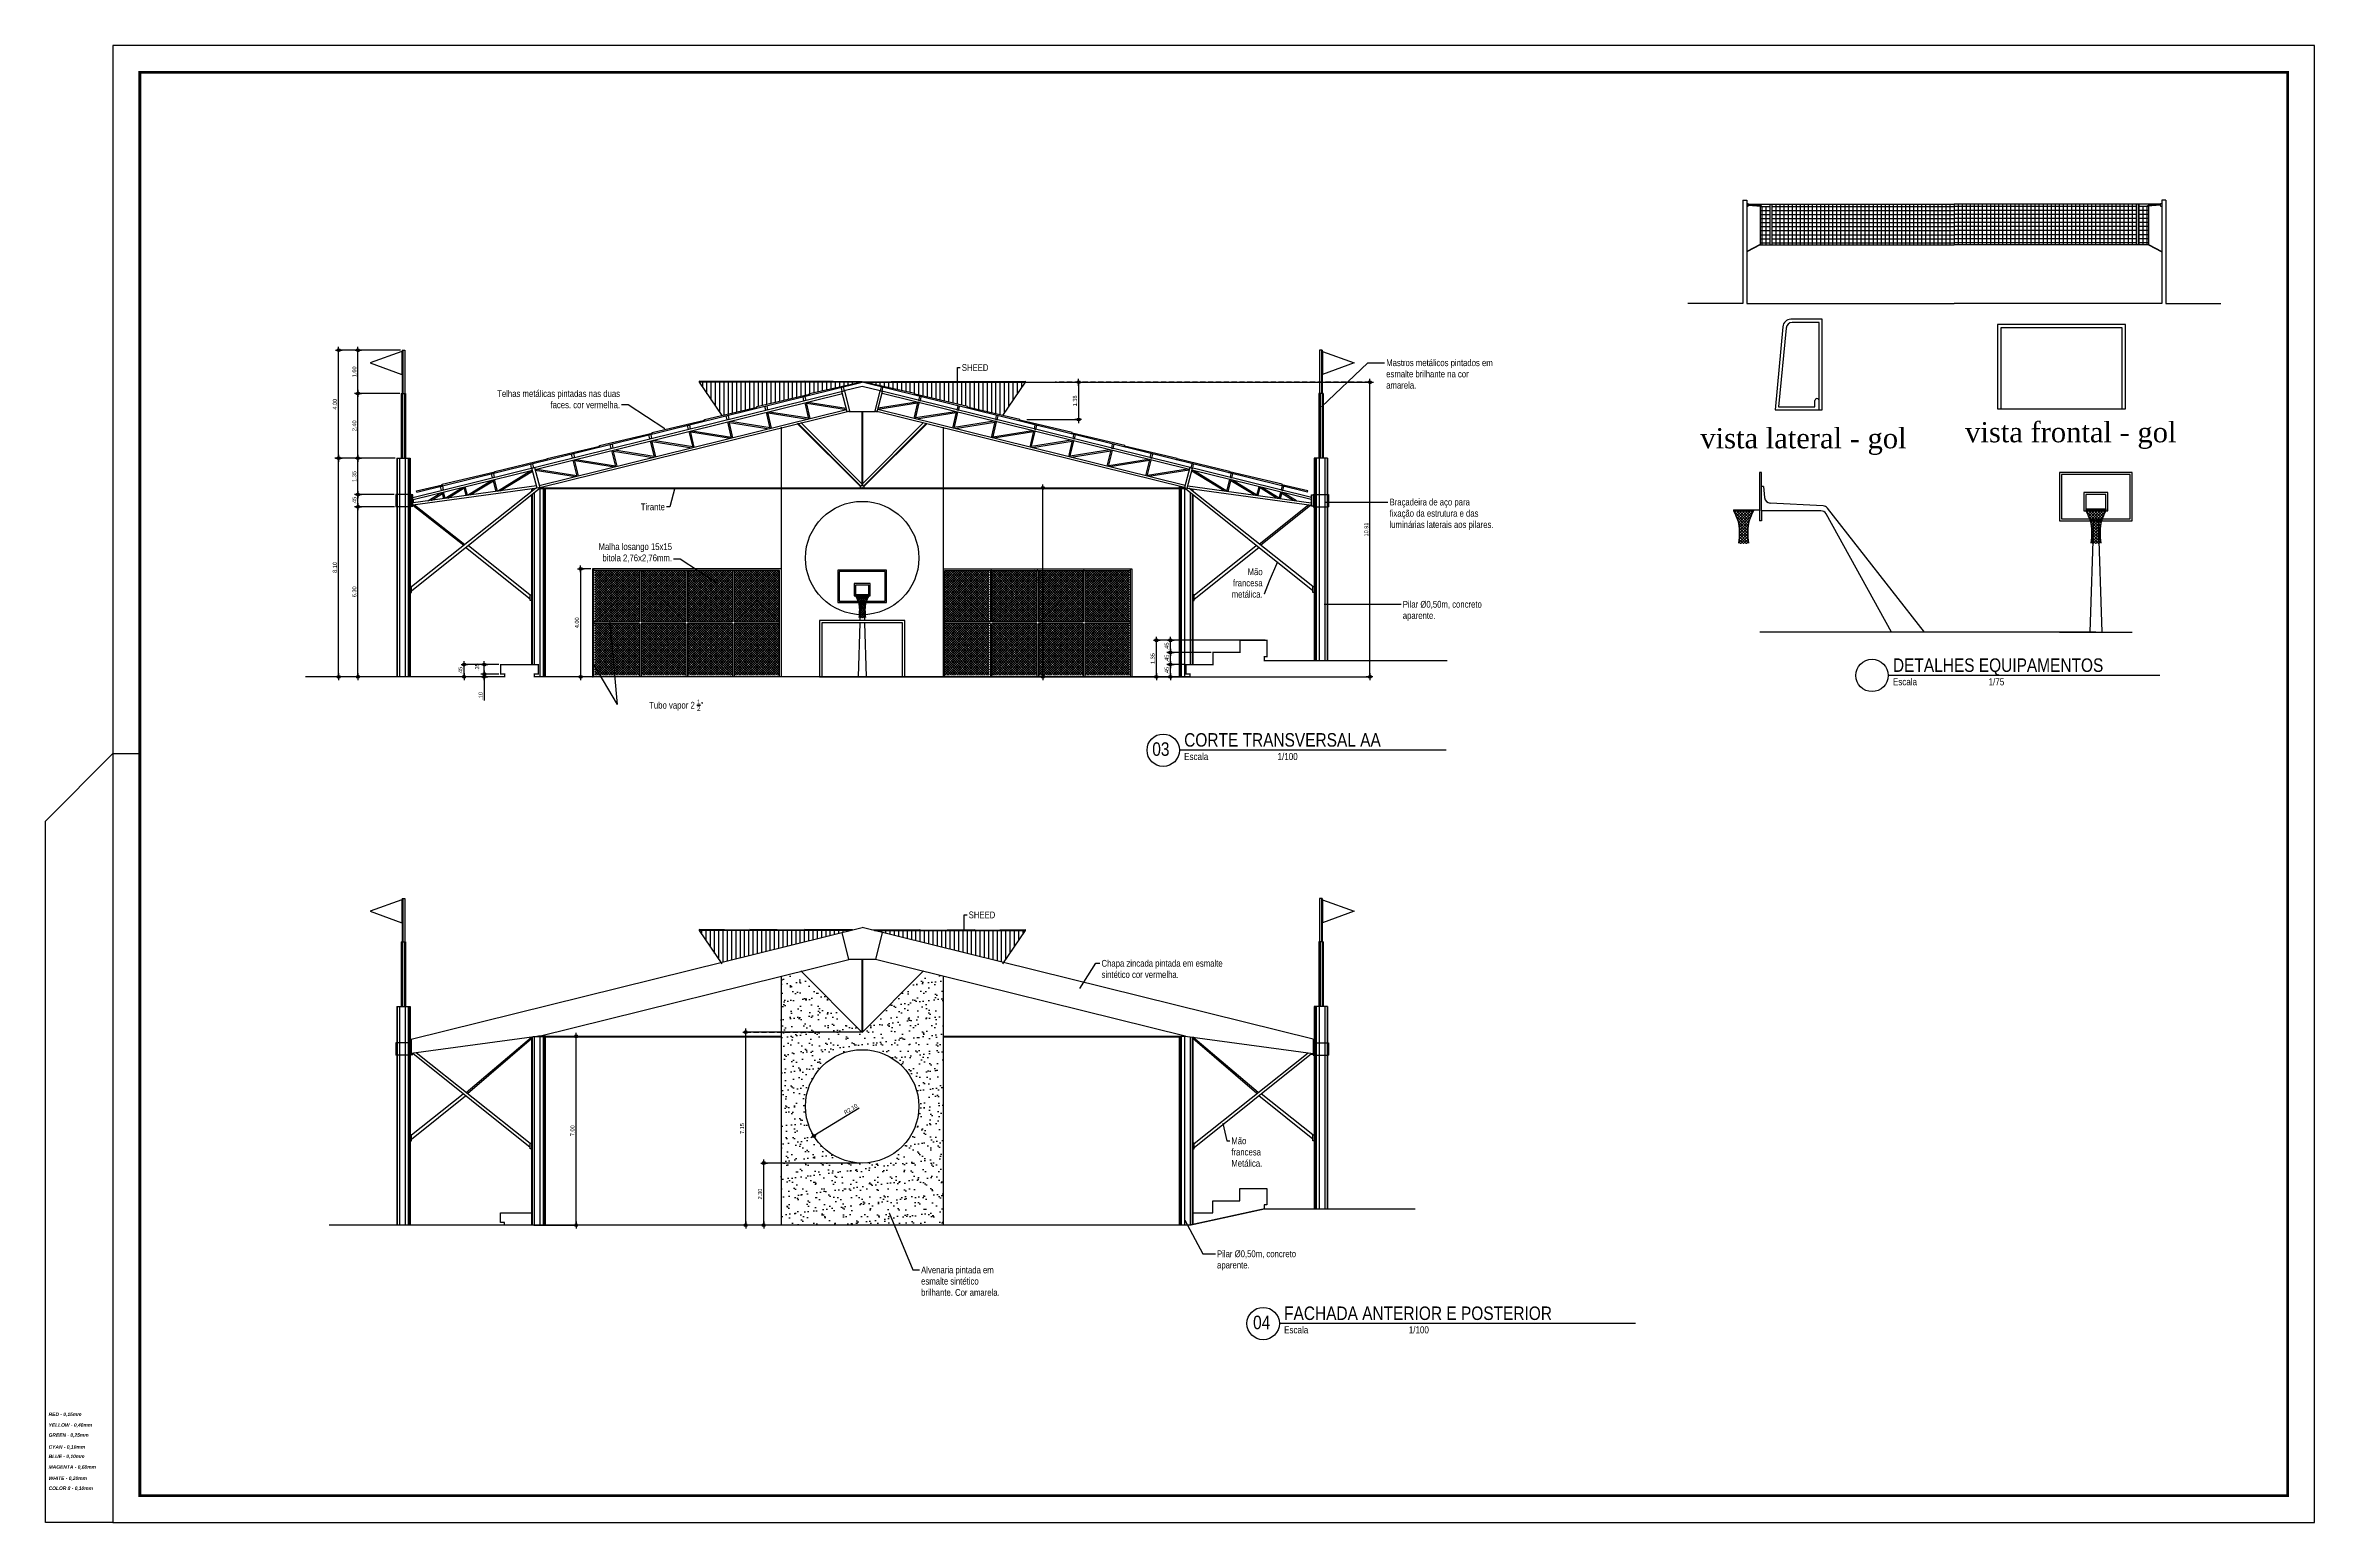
# Model space of a CAD drawing. Extents: x -56 to 214, y 236 to 291.
# Drawn here: x 37 to 121.1, y 235.9 to 290.6 of the extents above; entities that cross this region are included whole.
import ezdxf

# ---------------------------------------------------------------- set-up
doc = ezdxf.new("R2010")
doc.units = 0
doc.linetypes.add('DASHED2', pattern=[9.525, 6.35, -3.175])
doc.layers.get('0').update_dxf_attribs({"linetype": 'CONTINUOUS'})
doc.layers.get('Defpoints').update_dxf_attribs({"linetype": 'CONTINUOUS'})
for name, color, linetype in [('ALAMBRADO', 40, 'CONTINUOUS'), ('COBERTA', 7, 'CONTINUOUS'), ('CORTE', 7, 'CONTINUOUS'), ('COTAS', 7, 'CONTINUOUS')]:
    doc.layers.add(name, color=color, linetype=linetype)
doc.styles.add('COTAS', font='ARIALN.TTF', dxfattribs={"height": 0.15})
doc.styles.add('SOBRAL', font='arialbi.ttf')
doc.styles.get("Standard").update_dxf_attribs({"font": 'times.ttf'})
doc.dimstyles.new('ESCALA75', dxfattribs={"dimtxt": 0.15, "dimasz": 0.003, "dimexe": 0.06, "dimexo": 0.06, "dimgap": 0.06, "dimtad": 1, "dimzin": 4, "dimdsep": 46, "dimtxsty": 'COTAS', "dimblk": 'PONTO', "dimcen": 0.06, "dimdle": 0.06, "dimclrd": 256, "dimclre": 8, "dimclrt": 256, "dimadec": 0, "dimazin": 1, "dimtfac": 1, "dimtix": 1, "dimtmove": 0, "dimatfit": 3, "dimldrblk": 'OPEN90', "dimfxl": 1, "dimtolj": 1, "dimtzin": 0, "dimlwd": -1, "dimarcsym": 0})
pattern_1 = [(90, (0, 0.77187), (-0.15875, 1e-17), [])]

# ---------------------------------------------------------------- blocks, each defined once
blk = doc.blocks.new('PONTO')
at = {"layer": 'COTAS'}
for p, q in [((-43, 0), (43, 0)), ((0, 36), (0, -45))]:
    blk.add_line(p, q, dxfattribs=at)
blk.add_circle((0, 0), 18.1, dxfattribs=at)
blk = doc.blocks.new('*D71')
at = {"layer": 'COTAS', "color": 8, "lineweight": -2}
for p, q in [((67.171, 254.038), (62.848, 254.038)), ((64.161, 246.886), (62.848, 246.886))]:
    blk.add_line(p, q, dxfattribs=at)
at = {"layer": 'COTAS'}
blk.add_line((62.908, 246.889), (62.908, 254.035), dxfattribs=at)
at = {"layer": 'Defpoints', "color": 0}
for p in [(62.908, 254.038), (67.231, 254.038), (64.221, 246.886)]:
    blk.add_point(p, dxfattribs=at)
at = {"layer": 'COTAS', "xscale": 0.003, "yscale": 0.003, "zscale": 0.003}
for p, rotation in [((62.908, 254.038), 90), ((62.908, 246.886), 270)]:
    blk.add_blockref('PONTO', p, dxfattribs=dict(at, rotation=rotation))
at = {"layer": 'COTAS', "insert": (62.772, 250.462), "char_height": 0.15, "attachment_point": 5, "rotation": 90, "style": 'COTAS'}
blk.add_mtext('\\A1;7.15', dxfattribs=at)
blk = doc.blocks.new('_Open90')
at = {"layer": 'COTAS', "color": 0, "lineweight": -2}
for p, q in [((0, 0), (-1, 0)), ((-0.5, 0.5), (0, 0)), ((0, 0), (-0.5, -0.5))]:
    blk.add_line(p, q, dxfattribs=at)
blk = doc.blocks.new('*D72')
at = {"layer": 'COTAS', "color": 8, "lineweight": -2}
for p, q in [((67.161, 249.186), (63.513, 249.186)), ((64.161, 246.886), (63.513, 246.886))]:
    blk.add_line(p, q, dxfattribs=at)
at = {"layer": 'COTAS'}
blk.add_line((63.573, 246.889), (63.573, 249.183), dxfattribs=at)
at = {"layer": 'Defpoints', "color": 0}
for p in [(63.573, 249.186), (67.221, 249.186), (64.221, 246.886)]:
    blk.add_point(p, dxfattribs=at)
at = {"layer": 'COTAS', "xscale": 0.003, "yscale": 0.003, "zscale": 0.003}
for p, rotation in [((63.573, 249.186), 90), ((63.573, 246.886), 270)]:
    blk.add_blockref('PONTO', p, dxfattribs=dict(at, rotation=rotation))
at = {"layer": 'COTAS', "insert": (63.437, 248.036), "char_height": 0.15, "attachment_point": 5, "rotation": 90, "style": 'COTAS'}
blk.add_mtext('\\A1;2.30', dxfattribs=at)
blk = doc.blocks.new('*D73')
at = {"layer": 'COTAS'}
blk.add_line((67.106, 251.215), (65.435, 250.188), dxfattribs=at)
at = {"layer": 'Defpoints', "color": 0}
for p in [(67.221, 251.286), (65.432, 250.186)]:
    blk.add_point(p, dxfattribs=at)
at = {"layer": 'COTAS', "xscale": 0.003, "yscale": 0.003, "zscale": 0.003, "rotation": 211.5722051027452}
blk.add_blockref('PONTO', (65.432, 250.186), dxfattribs=at)
at = {"layer": 'COTAS', "insert": (66.797, 251.185), "char_height": 0.15, "attachment_point": 5, "rotation": 31.57221, "style": 'COTAS'}
blk.add_mtext('\\A1;R2.10', dxfattribs=at)
blk = doc.blocks.new('*D74')
at = {"layer": 'COTAS', "color": 8, "lineweight": -2}
for p, q in [((55.031, 253.881), (56.682, 253.881)), ((55.052, 246.886), (56.682, 246.886))]:
    blk.add_line(p, q, dxfattribs=at)
at = {"layer": 'COTAS'}
blk.add_line((56.622, 246.889), (56.622, 253.878), dxfattribs=at)
at = {"layer": 'Defpoints', "color": 0}
for p in [(54.971, 253.881), (56.622, 253.881), (54.992, 246.886)]:
    blk.add_point(p, dxfattribs=at)
at = {"layer": 'COTAS', "xscale": 0.003, "yscale": 0.003, "zscale": 0.003}
for p, rotation in [((56.622, 253.881), 90), ((56.622, 246.886), 270)]:
    blk.add_blockref('PONTO', p, dxfattribs=dict(at, rotation=rotation))
at = {"layer": 'COTAS', "insert": (56.485, 250.383), "char_height": 0.15, "attachment_point": 5, "rotation": 90, "style": 'COTAS'}
blk.add_mtext('\\A1;7.00', dxfattribs=at)
blk = doc.blocks.new('*D75')
at = {"layer": 'COTAS', "color": 8, "lineweight": -2}
for p, q in [((49.894, 273.507), (48.476, 273.507)), ((49.911, 267.207), (48.476, 267.207))]:
    blk.add_line(p, q, dxfattribs=at)
at = {"layer": 'COTAS'}
blk.add_line((48.536, 267.21), (48.536, 273.504), dxfattribs=at)
at = {"layer": 'Defpoints', "color": 0}
for p in [(48.536, 273.507), (49.954, 273.507), (49.971, 267.207)]:
    blk.add_point(p, dxfattribs=at)
at = {"layer": 'COTAS', "xscale": 0.003, "yscale": 0.003, "zscale": 0.003}
for p, rotation in [((48.536, 273.507), 90), ((48.536, 267.207), 270)]:
    blk.add_blockref('PONTO', p, dxfattribs=dict(at, rotation=rotation))
at = {"layer": 'COTAS', "insert": (48.399, 270.357), "char_height": 0.15, "attachment_point": 5, "rotation": 90, "style": 'COTAS'}
blk.add_mtext('\\A1;6.30', dxfattribs=at)
blk = doc.blocks.new('*D76')
at = {"layer": 'COTAS', "color": 8, "lineweight": -2}
for p, q in [((49.881, 273.957), (48.476, 273.957)), ((49.894, 273.507), (48.476, 273.507))]:
    blk.add_line(p, q, dxfattribs=at)
at = {"layer": 'COTAS'}
blk.add_line((48.536, 273.51), (48.536, 273.954), dxfattribs=at)
at = {"layer": 'Defpoints', "color": 0}
for p in [(48.536, 273.957), (49.941, 273.957), (49.954, 273.507)]:
    blk.add_point(p, dxfattribs=at)
at = {"layer": 'COTAS', "xscale": 0.003, "yscale": 0.003, "zscale": 0.003}
for p, rotation in [((48.536, 273.507), 270), ((48.536, 273.957), 90)]:
    blk.add_blockref('PONTO', p, dxfattribs=dict(at, rotation=rotation))
at = {"layer": 'COTAS', "insert": (48.4, 273.732), "char_height": 0.15, "attachment_point": 5, "rotation": 90, "style": 'COTAS'}
blk.add_mtext('\\A1;.45', dxfattribs=at)
blk = doc.blocks.new('*D77')
at = {"layer": 'COTAS', "color": 8, "lineweight": -2}
for p, q in [((49.911, 275.307), (48.476, 275.307)), ((49.881, 273.957), (48.476, 273.957))]:
    blk.add_line(p, q, dxfattribs=at)
at = {"layer": 'COTAS'}
blk.add_line((48.536, 273.96), (48.536, 275.304), dxfattribs=at)
at = {"layer": 'Defpoints', "color": 0}
for p in [(48.536, 275.307), (49.971, 275.307), (49.941, 273.957)]:
    blk.add_point(p, dxfattribs=at)
at = {"layer": 'COTAS', "xscale": 0.003, "yscale": 0.003, "zscale": 0.003}
for p, rotation in [((48.536, 275.307), 90), ((48.536, 273.957), 270)]:
    blk.add_blockref('PONTO', p, dxfattribs=dict(at, rotation=rotation))
at = {"layer": 'COTAS', "insert": (48.399, 274.632), "char_height": 0.15, "attachment_point": 5, "rotation": 90, "style": 'COTAS'}
blk.add_mtext('\\A1;1.35', dxfattribs=at)
blk = doc.blocks.new('*D78')
at = {"layer": 'COTAS', "color": 8, "lineweight": -2}
for p, q in [((50.081, 277.707), (48.476, 277.707)), ((49.911, 275.307), (48.476, 275.307))]:
    blk.add_line(p, q, dxfattribs=at)
at = {"layer": 'COTAS'}
blk.add_line((48.536, 275.31), (48.536, 277.704), dxfattribs=at)
at = {"layer": 'Defpoints', "color": 0}
for p in [(48.536, 277.707), (50.141, 277.707), (49.971, 275.307)]:
    blk.add_point(p, dxfattribs=at)
at = {"layer": 'COTAS', "xscale": 0.003, "yscale": 0.003, "zscale": 0.003}
for p, rotation in [((48.536, 277.707), 90), ((48.536, 275.307), 270)]:
    blk.add_blockref('PONTO', p, dxfattribs=dict(at, rotation=rotation))
at = {"layer": 'COTAS', "insert": (48.399, 276.507), "char_height": 0.15, "attachment_point": 5, "rotation": 90, "style": 'COTAS'}
blk.add_mtext('\\A1;2.40', dxfattribs=at)
blk = doc.blocks.new('*D79')
at = {"layer": 'COTAS', "color": 8, "lineweight": -2}
for p, q in [((50.111, 279.307), (48.476, 279.307)), ((50.081, 277.707), (48.476, 277.707))]:
    blk.add_line(p, q, dxfattribs=at)
at = {"layer": 'COTAS'}
blk.add_line((48.536, 277.71), (48.536, 279.304), dxfattribs=at)
at = {"layer": 'Defpoints', "color": 0}
for p in [(48.536, 279.307), (50.171, 279.307), (50.141, 277.707)]:
    blk.add_point(p, dxfattribs=at)
at = {"layer": 'COTAS', "xscale": 0.003, "yscale": 0.003, "zscale": 0.003}
for p, rotation in [((48.536, 279.307), 90), ((48.536, 277.707), 270)]:
    blk.add_blockref('PONTO', p, dxfattribs=dict(at, rotation=rotation))
at = {"layer": 'COTAS', "insert": (48.399, 278.507), "char_height": 0.15, "attachment_point": 5, "rotation": 90, "style": 'COTAS'}
blk.add_mtext('\\A1;1.60', dxfattribs=at)
blk = doc.blocks.new('*D80')
at = {"layer": 'COTAS', "color": 8, "lineweight": -2}
for p, q in [((49.911, 275.307), (47.756, 275.307)), ((49.911, 267.207), (47.756, 267.207))]:
    blk.add_line(p, q, dxfattribs=at)
at = {"layer": 'COTAS'}
blk.add_line((47.816, 267.21), (47.816, 275.304), dxfattribs=at)
at = {"layer": 'Defpoints', "color": 0}
for p in [(47.816, 275.307), (49.971, 275.307), (49.971, 267.207)]:
    blk.add_point(p, dxfattribs=at)
at = {"layer": 'COTAS', "xscale": 0.003, "yscale": 0.003, "zscale": 0.003}
for p, rotation in [((47.816, 275.307), 90), ((47.816, 267.207), 270)]:
    blk.add_blockref('PONTO', p, dxfattribs=dict(at, rotation=rotation))
at = {"layer": 'COTAS', "insert": (47.679, 271.257), "char_height": 0.15, "attachment_point": 5, "rotation": 90, "style": 'COTAS'}
blk.add_mtext('\\A1;8.10', dxfattribs=at)
blk = doc.blocks.new('*D81')
at = {"layer": 'COTAS', "color": 8, "lineweight": -2}
for p, q in [((50.111, 279.307), (47.756, 279.307)), ((49.911, 275.307), (47.756, 275.307))]:
    blk.add_line(p, q, dxfattribs=at)
at = {"layer": 'COTAS'}
blk.add_line((47.816, 275.31), (47.816, 279.304), dxfattribs=at)
at = {"layer": 'Defpoints', "color": 0}
for p in [(47.816, 279.307), (50.171, 279.307), (49.971, 275.307)]:
    blk.add_point(p, dxfattribs=at)
at = {"layer": 'COTAS', "xscale": 0.003, "yscale": 0.003, "zscale": 0.003}
for p, rotation in [((47.816, 279.307), 90), ((47.816, 275.307), 270)]:
    blk.add_blockref('PONTO', p, dxfattribs=dict(at, rotation=rotation))
at = {"layer": 'COTAS', "insert": (47.679, 277.307), "char_height": 0.15, "attachment_point": 5, "rotation": 90, "style": 'COTAS'}
blk.add_mtext('\\A1;4.00', dxfattribs=at)
blk = doc.blocks.new('*D82')
at = {"layer": 'COTAS', "color": 8, "lineweight": -2}
for p, q in [((53.761, 267.307), (53.158, 267.307)), ((53.911, 267.207), (53.158, 267.207))]:
    blk.add_line(p, q, dxfattribs=at)
at = {"layer": 'COTAS'}
for p, q in [((53.218, 267.31), (53.218, 267.313)), ((53.218, 267.307), (53.218, 267.207)), ((53.218, 267.204), (53.218, 266.33))]:
    blk.add_line(p, q, dxfattribs=at)
at = {"layer": 'Defpoints', "color": 0}
for p in [(53.218, 267.307), (53.821, 267.307), (53.971, 267.207)]:
    blk.add_point(p, dxfattribs=at)
at = {"layer": 'COTAS', "xscale": 0.003, "yscale": 0.003, "zscale": 0.003}
for p, rotation in [((53.218, 267.307), 270), ((53.218, 267.207), 90)]:
    blk.add_blockref('PONTO', p, dxfattribs=dict(at, rotation=rotation))
at = {"layer": 'COTAS', "insert": (53.081, 266.498), "char_height": 0.15, "attachment_point": 5, "rotation": 90, "style": 'COTAS'}
blk.add_mtext('\\A1;.10', dxfattribs=at)
blk = doc.blocks.new('*D83')
at = {"layer": 'COTAS', "color": 8, "lineweight": -2}
for p, q in [((53.761, 267.657), (53.158, 267.657)), ((53.761, 267.307), (53.158, 267.307))]:
    blk.add_line(p, q, dxfattribs=at)
at = {"layer": 'COTAS'}
blk.add_line((53.218, 267.31), (53.218, 267.654), dxfattribs=at)
at = {"layer": 'Defpoints', "color": 0}
for p in [(53.218, 267.657), (53.821, 267.657), (53.821, 267.307)]:
    blk.add_point(p, dxfattribs=at)
at = {"layer": 'COTAS', "xscale": 0.003, "yscale": 0.003, "zscale": 0.003}
for p, rotation in [((53.218, 267.657), 90), ((53.218, 267.307), 270)]:
    blk.add_blockref('PONTO', p, dxfattribs=dict(at, rotation=rotation))
at = {"layer": 'COTAS', "insert": (52.952, 267.565), "char_height": 0.15, "attachment_point": 5, "rotation": 90, "style": 'COTAS'}
blk.add_mtext('\\A1;.35', dxfattribs=at)
blk = doc.blocks.new('*D84')
at = {"layer": 'COTAS', "color": 8, "lineweight": -2}
for p, q in [((53.761, 267.657), (52.405, 267.657)), ((53.911, 267.207), (52.405, 267.207))]:
    blk.add_line(p, q, dxfattribs=at)
at = {"layer": 'COTAS'}
blk.add_line((52.465, 267.21), (52.465, 267.654), dxfattribs=at)
at = {"layer": 'Defpoints', "color": 0}
for p in [(52.465, 267.657), (53.821, 267.657), (53.971, 267.207)]:
    blk.add_point(p, dxfattribs=at)
at = {"layer": 'COTAS', "xscale": 0.003, "yscale": 0.003, "zscale": 0.003}
for p, rotation in [((52.465, 267.657), 90), ((52.465, 267.207), 270)]:
    blk.add_blockref('PONTO', p, dxfattribs=dict(at, rotation=rotation))
at = {"layer": 'COTAS', "insert": (52.328, 267.432), "char_height": 0.15, "attachment_point": 5, "rotation": 90, "style": 'COTAS'}
blk.add_mtext('\\A1;.45', dxfattribs=at)
blk = doc.blocks.new('*D85')
at = {"layer": 'COTAS', "color": 8, "lineweight": -2}
for p, q in [((73.903, 274.207), (73.983, 274.207)), ((73.903, 267.207), (73.983, 267.207))]:
    blk.add_line(p, q, dxfattribs=at)
at = {"layer": 'COTAS'}
blk.add_line((73.923, 267.21), (73.923, 274.204), dxfattribs=at)
at = {"layer": 'Defpoints', "color": 0}
for p in [(73.843, 274.207), (73.923, 274.207), (73.843, 267.207)]:
    blk.add_point(p, dxfattribs=at)
at = {"layer": 'COTAS', "xscale": 0.003, "yscale": 0.003, "zscale": 0.003}
for p, rotation in [((73.923, 274.207), 90), ((73.923, 267.207), 270)]:
    blk.add_blockref('PONTO', p, dxfattribs=dict(at, rotation=rotation))
at = {"layer": 'COTAS', "insert": (73.787, 270.707), "char_height": 0.15, "attachment_point": 5, "rotation": 90, "style": 'COTAS'}
blk.add_mtext('\\A1;7.00', dxfattribs=at)
blk = doc.blocks.new('*D86')
at = {"layer": 'COTAS', "color": 8, "lineweight": -2}
for p, q in [((79.161, 267.657), (78.586, 267.657)), ((79.311, 267.207), (78.586, 267.207))]:
    blk.add_line(p, q, dxfattribs=at)
at = {"layer": 'COTAS'}
blk.add_line((78.646, 267.21), (78.646, 267.654), dxfattribs=at)
at = {"layer": 'Defpoints', "color": 0}
for p in [(78.646, 267.657), (79.221, 267.657), (79.371, 267.207)]:
    blk.add_point(p, dxfattribs=at)
at = {"layer": 'COTAS', "xscale": 0.003, "yscale": 0.003, "zscale": 0.003}
for p, rotation in [((78.646, 267.657), 90), ((78.646, 267.207), 270)]:
    blk.add_blockref('PONTO', p, dxfattribs=dict(at, rotation=rotation))
at = {"layer": 'COTAS', "insert": (78.51, 267.432), "char_height": 0.15, "attachment_point": 5, "rotation": 90, "style": 'COTAS'}
blk.add_mtext('\\A1;.45', dxfattribs=at)
blk = doc.blocks.new('*D87')
at = {"layer": 'COTAS', "color": 8, "lineweight": -2}
for p, q in [((80.161, 268.107), (78.586, 268.107)), ((79.161, 267.657), (78.586, 267.657))]:
    blk.add_line(p, q, dxfattribs=at)
at = {"layer": 'COTAS'}
blk.add_line((78.646, 267.66), (78.646, 268.104), dxfattribs=at)
at = {"layer": 'Defpoints', "color": 0}
for p in [(78.646, 268.107), (79.221, 267.657), (80.221, 268.107)]:
    blk.add_point(p, dxfattribs=at)
at = {"layer": 'COTAS', "xscale": 0.003, "yscale": 0.003, "zscale": 0.003}
for p, rotation in [((78.646, 267.657), 270), ((78.646, 268.107), 90)]:
    blk.add_blockref('PONTO', p, dxfattribs=dict(at, rotation=rotation))
at = {"layer": 'COTAS', "insert": (78.51, 267.882), "char_height": 0.15, "attachment_point": 5, "rotation": 90, "style": 'COTAS'}
blk.add_mtext('\\A1;.45', dxfattribs=at)
blk = doc.blocks.new('*D88')
at = {"layer": 'COTAS', "color": 8, "lineweight": -2}
for p, q in [((81.161, 268.557), (78.586, 268.557)), ((80.161, 268.107), (78.586, 268.107))]:
    blk.add_line(p, q, dxfattribs=at)
at = {"layer": 'COTAS'}
blk.add_line((78.646, 268.11), (78.646, 268.554), dxfattribs=at)
at = {"layer": 'Defpoints', "color": 0}
for p in [(78.646, 268.557), (81.221, 268.557), (80.221, 268.107)]:
    blk.add_point(p, dxfattribs=at)
at = {"layer": 'COTAS', "xscale": 0.003, "yscale": 0.003, "zscale": 0.003}
for p, rotation in [((78.646, 268.557), 90), ((78.646, 268.107), 270)]:
    blk.add_blockref('PONTO', p, dxfattribs=dict(at, rotation=rotation))
at = {"layer": 'COTAS', "insert": (78.51, 268.332), "char_height": 0.15, "attachment_point": 5, "rotation": 90, "style": 'COTAS'}
blk.add_mtext('\\A1;.45', dxfattribs=at)
blk = doc.blocks.new('*D89')
at = {"layer": 'COTAS', "color": 8, "lineweight": -2}
for p, q in [((82.161, 268.557), (78.066, 268.557)), ((79.311, 267.207), (78.066, 267.207))]:
    blk.add_line(p, q, dxfattribs=at)
at = {"layer": 'COTAS'}
blk.add_line((78.126, 267.21), (78.126, 268.554), dxfattribs=at)
at = {"layer": 'Defpoints', "color": 0}
for p in [(78.126, 268.557), (82.221, 268.557), (79.371, 267.207)]:
    blk.add_point(p, dxfattribs=at)
at = {"layer": 'COTAS', "xscale": 0.003, "yscale": 0.003, "zscale": 0.003}
for p, rotation in [((78.126, 268.557), 90), ((78.126, 267.207), 270)]:
    blk.add_blockref('PONTO', p, dxfattribs=dict(at, rotation=rotation))
at = {"layer": 'COTAS', "insert": (77.989, 267.882), "char_height": 0.15, "attachment_point": 5, "rotation": 90, "style": 'COTAS'}
blk.add_mtext('\\A1;1.35', dxfattribs=at)
blk = doc.blocks.new('*D90')
at = {"layer": 'COTAS', "color": 8, "lineweight": -2}
for p, q in [((67.381, 278.12), (86.101, 278.12)), ((66.381, 267.207), (86.101, 267.207))]:
    blk.add_line(p, q, dxfattribs=at)
at = {"layer": 'COTAS'}
blk.add_line((86.041, 267.21), (86.041, 278.117), dxfattribs=at)
at = {"layer": 'Defpoints', "color": 0}
for p in [(67.321, 278.12), (86.041, 278.12), (66.321, 267.207)]:
    blk.add_point(p, dxfattribs=at)
at = {"layer": 'COTAS', "xscale": 0.003, "yscale": 0.003, "zscale": 0.003}
for p, rotation in [((86.041, 278.12), 90), ((86.041, 267.207), 270)]:
    blk.add_blockref('PONTO', p, dxfattribs=dict(at, rotation=rotation))
at = {"layer": 'COTAS', "insert": (85.904, 272.664), "char_height": 0.15, "attachment_point": 5, "rotation": 90, "style": 'COTAS'}
blk.add_mtext('\\A1;10.91', dxfattribs=at)
blk = doc.blocks.new('*D91')
at = {"layer": 'COTAS', "color": 8, "lineweight": -2}
for p, q in [((73.323, 278.12), (75.302, 278.12)), ((73.323, 276.74), (75.302, 276.74))]:
    blk.add_line(p, q, dxfattribs=at)
at = {"layer": 'COTAS'}
blk.add_line((75.242, 278.117), (75.242, 276.743), dxfattribs=at)
at = {"layer": 'Defpoints', "color": 0}
for p in [(73.263, 278.12), (73.263, 276.74), (75.242, 276.74)]:
    blk.add_point(p, dxfattribs=at)
at = {"layer": 'COTAS', "xscale": 0.003, "yscale": 0.003, "zscale": 0.003}
for p, rotation in [((75.242, 278.12), 90), ((75.242, 276.74), 270)]:
    blk.add_blockref('PONTO', p, dxfattribs=dict(at, rotation=rotation))
at = {"layer": 'COTAS', "insert": (75.106, 277.43), "char_height": 0.15, "attachment_point": 5, "rotation": 90, "style": 'COTAS'}
blk.add_mtext('\\A1;1.38', dxfattribs=at)
blk = doc.blocks.new('*D101')
at = {"layer": 'COTAS', "color": 8, "lineweight": -2}
for p, q in [((57.161, 271.207), (56.725, 271.207)), ((57.161, 267.207), (56.725, 267.207))]:
    blk.add_line(p, q, dxfattribs=at)
at = {"layer": 'COTAS'}
blk.add_line((56.785, 271.204), (56.785, 267.21), dxfattribs=at)
at = {"layer": 'Defpoints', "color": 0}
for p in [(57.221, 271.207), (56.785, 267.207), (57.221, 267.207)]:
    blk.add_point(p, dxfattribs=at)
at = {"layer": 'COTAS', "xscale": 0.003, "yscale": 0.003, "zscale": 0.003}
for p, rotation in [((56.785, 271.207), 90), ((56.785, 267.207), 270)]:
    blk.add_blockref('PONTO', p, dxfattribs=dict(at, rotation=rotation))
at = {"layer": 'COTAS', "insert": (56.649, 269.207), "char_height": 0.15, "attachment_point": 5, "rotation": 90, "style": 'COTAS'}
blk.add_mtext('\\A1;4.00', dxfattribs=at)

msp = doc.modelspace()

# ---------------------------------------------------------------- hatches: boundary and pattern name
at = {"layer": 'ALAMBRADO'}
h = msp.add_hatch(dxfattribs=at)
h.set_pattern_fill('NET', color=8, scale=0.02, angle=45, style=0)
h.set_pattern_definition([(45, (-1.72, 0), (-0.04490128, 0.04490128), []), (135, (-1.72, 0), (-0.04490128, -0.04490128), [])])
h.paths.add_polyline_path([(58.9714, 271.1474), (57.3114, 271.1474), (57.3114, 269.2374), (58.9714, 269.2374)])
h = msp.add_hatch(dxfattribs=at)
h.set_pattern_fill('NET', color=8, scale=0.02, angle=45, style=0)
h.paths.add_polyline_path([(60.6914, 271.1474), (59.0314, 271.1474), (59.0314, 269.2374), (60.6914, 269.2374)])
h = msp.add_hatch(dxfattribs=at)
h.set_pattern_fill('NET', color=8, scale=0.02, angle=45, style=0)
h.set_pattern_definition([(45, (1.72, 0), (-0.04490128, 0.04490128), []), (135, (1.72, 0), (-0.04490128, -0.04490128), [])])
h.paths.add_polyline_path([(62.4114, 271.1474), (60.7514, 271.1474), (60.7514, 269.2374), (62.4114, 269.2374)])
h = msp.add_hatch(dxfattribs=at)
h.set_pattern_fill('NET', color=8, scale=0.02, angle=45, style=0)
h.set_pattern_definition([(45, (3.47, -6e-14), (-0.04490128, 0.04490128), []), (135, (3.47, -6e-14), (-0.04490128, -0.04490128), [])])
h.paths.add_polyline_path([(64.1614, 271.1474), (62.5014, 271.1474), (62.5014, 269.2374), (64.1614, 269.2374)])
h = msp.add_hatch(dxfattribs=at)
h.set_pattern_fill('NET', color=8, scale=0.02, angle=45, style=0)
h.set_pattern_definition([(135, (130.97274, -6e-14), (0.04490128, 0.04490128), []), (45, (130.97274, -6e-14), (0.04490128, -0.04490128), [])])
h.paths.add_polyline_path([(70.2814, 271.1474), (71.9414, 271.1474), (71.9414, 269.2374), (70.2814, 269.2374)])
h = msp.add_hatch(dxfattribs=at)
h.set_pattern_fill('NET', color=8, scale=0.02, angle=45, style=0)
h.set_pattern_definition([(135, (132.72274, 0), (0.04490128, 0.04490128), []), (45, (132.72274, 0), (0.04490128, -0.04490128), [])])
h.paths.add_polyline_path([(72.0314, 271.1474), (73.6914, 271.1474), (73.6914, 269.2374), (72.0314, 269.2374)])
h = msp.add_hatch(dxfattribs=at)
h.set_pattern_fill('NET', color=8, scale=0.02, angle=45, style=0)
h.set_pattern_definition([(135, (134.44274, 0), (0.04490128, 0.04490128), []), (45, (134.44274, 0), (0.04490128, -0.04490128), [])])
h.paths.add_polyline_path([(75.4114, 269.2374), (75.4114, 271.1474), (73.7514, 271.1474), (73.7514, 269.2374)])
h = msp.add_hatch(dxfattribs=at)
h.set_pattern_fill('NET', color=8, scale=0.02, angle=45, style=0)
h.set_pattern_definition([(135, (136.16274, 0), (0.04490128, 0.04490128), []), (45, (136.16274, 0), (0.04490128, -0.04490128), [])])
h.paths.add_polyline_path([(75.4714, 271.1474), (77.1314, 271.1474), (77.1314, 269.2374), (75.4714, 269.2374)])
h = msp.add_hatch(dxfattribs=at)
h.set_pattern_fill('NET', color=8, scale=0.02, angle=45, style=0)
h.set_pattern_definition([(45, (-1.72, -1.97), (-0.04490128, 0.04490128), []), (135, (-1.72, -1.97), (-0.04490128, -0.04490128), [])])
h.paths.add_polyline_path([(58.9714, 269.1774), (57.3114, 269.1774), (57.3114, 267.2674), (58.9714, 267.2674)])
h = msp.add_hatch(dxfattribs=at)
h.set_pattern_fill('NET', color=8, scale=0.02, angle=45, style=0)
h.set_pattern_definition([(45, (-7e-15, -1.97), (-0.04490128, 0.04490128), []), (135, (-7e-15, -1.97), (-0.04490128, -0.04490128), [])])
h.paths.add_polyline_path([(60.6914, 269.1774), (59.0314, 269.1774), (59.0314, 267.2674), (60.6914, 267.2674)])
h = msp.add_hatch(dxfattribs=at)
h.set_pattern_fill('NET', color=8, scale=0.02, angle=45, style=0)
h.set_pattern_definition([(45, (1.72, -1.97), (-0.04490128, 0.04490128), []), (135, (1.72, -1.97), (-0.04490128, -0.04490128), [])])
h.paths.add_polyline_path([(62.4114, 269.1774), (60.7514, 269.1774), (60.7514, 267.2674), (62.4114, 267.2674)])
h = msp.add_hatch(dxfattribs=at)
h.set_pattern_fill('NET', color=8, scale=0.02, angle=45, style=0)
h.set_pattern_definition([(45, (3.47, -1.97), (-0.04490128, 0.04490128), []), (135, (3.47, -1.97), (-0.04490128, -0.04490128), [])])
h.paths.add_polyline_path([(64.1614, 269.1774), (62.5014, 269.1774), (62.5014, 267.2674), (64.1614, 267.2674)])
h = msp.add_hatch(dxfattribs=at)
h.set_pattern_fill('NET', color=8, scale=0.02, angle=45, style=0)
h.set_pattern_definition([(135, (130.97274, -1.97), (0.04490128, 0.04490128), []), (45, (130.97274, -1.97), (0.04490128, -0.04490128), [])])
h.paths.add_polyline_path([(70.2814, 269.1774), (71.9414, 269.1774), (71.9414, 267.2674), (70.2814, 267.2674)])
h = msp.add_hatch(dxfattribs=at)
h.set_pattern_fill('NET', color=8, scale=0.02, angle=45, style=0)
h.set_pattern_definition([(135, (132.72274, -1.97), (0.04490128, 0.04490128), []), (45, (132.72274, -1.97), (0.04490128, -0.04490128), [])])
h.paths.add_polyline_path([(72.0314, 269.1774), (73.6914, 269.1774), (73.6914, 267.2674), (72.0314, 267.2674)])
h = msp.add_hatch(dxfattribs=at)
h.set_pattern_fill('NET', color=8, scale=0.02, angle=45, style=0)
h.set_pattern_definition([(135, (134.44274, -1.97), (0.04490128, 0.04490128), []), (45, (134.44274, -1.97), (0.04490128, -0.04490128), [])])
h.paths.add_polyline_path([(73.7514, 269.1774), (75.4114, 269.1774), (75.4114, 267.2674), (73.7514, 267.2674)])
h = msp.add_hatch(dxfattribs=at)
h.set_pattern_fill('NET', color=8, scale=0.02, angle=45, style=0)
h.set_pattern_definition([(135, (136.16274, -1.97), (0.04490128, 0.04490128), []), (45, (136.16274, -1.97), (0.04490128, -0.04490128), [])])
h.paths.add_polyline_path([(75.4714, 269.1774), (77.1314, 269.1774), (77.1314, 267.2674), (75.4714, 267.2674)])
at = {"layer": 'CORTE'}
h = msp.add_hatch(dxfattribs=at)
h.set_pattern_fill('LINE', color=8, scale=0.05, angle=90, style=0)
h.set_pattern_definition([(90, (210.53513, -2.29019), (0.15875, 1e-17), [])])
h.paths.add_polyline_path([(61.1802, 278.1198), (67.1219, 278.1198), (65.2635, 277.7002), (65.2685, 277.6792), (63.3201, 277.22), (63.325, 277.1989), (62.0171, 276.8908)])
h = msp.add_hatch(dxfattribs=at)
h.set_pattern_fill('LINE', color=8, scale=0.05, angle=90, style=0)
h.set_pattern_definition([(90, (-76.09239, -2.29019), (-0.15875, 1e-17), [])])
h.paths.add_polyline_path([(73.2625, 278.1198), (67.3208, 278.1198), (69.1792, 277.7002), (69.1743, 277.6792), (71.1227, 277.22), (71.1177, 277.1989), (72.4256, 276.8908)])
h = msp.add_hatch(dxfattribs=at)
h.set_pattern_fill('LINE', color=8, scale=0.05, angle=90, style=0)
h.set_pattern_definition(pattern_1)
h.paths.add_polyline_path([(66.7628, 257.7983), (61.1802, 257.7983), (61.9841, 256.6177)])
h = msp.add_hatch(dxfattribs=at)
h.set_pattern_fill('LINE', color=8, scale=0.05, angle=90, style=0)
h.set_pattern_definition(pattern_1)
h.paths.add_polyline_path([(73.2625, 257.7983), (67.68, 257.7983), (72.4586, 256.6177)])
h = msp.add_hatch(dxfattribs=at)
h.set_pattern_fill('AR-SAND', color=8, scale=0.01, style=0)
h.set_pattern_definition([(37.5, (-45.6358, 4.59296), (-0.0160003, 0.48941324), [0, -0.38608, 0, -0.4318, 0, -0.41275]), (7.5, (-45.6358, 4.59296), (0.4495233, 0.7168251), [0, -0.20828, 0, -0.34798, 0, -0.13335]), (327.5, (-45.94823, 4.59296), (0.7909924, 0.0014372), [0, -0.127, 0, -0.4572, 0, -0.5969]), (317.5, (-45.9482, 4.59296), (0.7635565, 0.2229293), [0, -0.0635, 0, -0.29972, 0, -0.3429])])
h.paths.add_polyline_path([(70.2214, 256.1052), (69.481, 256.2881), (67.2314, 254.0385, -1), (67.2114, 254.0385), (64.9617, 256.2881), (64.2214, 256.1052), (64.2214, 246.8859), (70.2214, 246.8859)])
h.paths.add_polyline_path([(69.3214, 251.2859, -1), (65.1214, 251.2859, -1)], flags=16)
h.paths.add_polyline_path([(66.5192, 251.1487), (66.9553, 251.4166), (67.0747, 251.2222), (66.6387, 250.9543)], flags=8)

# ---------------------------------------------------------------- linework, layer by layer
at = {"linetype": 'Continuous'}
for p, q in [((99.8601, 284.8653), (99.8601, 281.0403)), ((99.8601, 284.8653), (100.0101, 284.8653)), ((100.0101, 284.8653), (100.0101, 281.0403)), ((100.0651, 284.7153), (107.6976, 284.7153)), ((100.069, 284.6802), (100.5271, 284.6516)), ((100.0699, 284.6877), (100.5276, 284.6591)), ((100.4976, 284.6403), (100.8726, 284.6403)), ((100.8726, 283.2153), (100.8726, 284.7153)), ((100.9476, 283.2153), (100.9476, 284.7153)), ((100.9476, 284.6403), (107.6976, 284.6403)), ((115.33, 284.7153), (107.6976, 284.7153)), ((114.4476, 284.6403), (107.6976, 284.6403)), ((114.4476, 283.2153), (114.4476, 284.7153)), ((114.5226, 283.2153), (114.5226, 284.7153)), ((114.8976, 284.6403), (114.5226, 284.6403)), ((115.3252, 284.6877), (114.8676, 284.6591)), ((115.3261, 284.6802), (114.868, 284.6516)), ((115.3851, 284.8653), (115.3851, 281.0403)), ((115.5351, 284.8653), (115.3851, 284.8653)), ((115.5351, 284.8653), (115.5351, 281.0403)), ((100.4976, 283.2239), (100.0101, 282.9614)), ((100.4976, 283.2153), (100.0101, 282.9528)), ((100.4976, 283.2903), (100.8651, 283.2903)), ((100.4976, 283.2153), (107.6976, 283.2153)), ((100.9476, 283.2903), (107.6976, 283.2903)), ((114.4476, 283.2903), (107.6976, 283.2903)), ((114.8976, 283.2153), (107.6976, 283.2153)), ((114.8976, 283.2903), (114.5301, 283.2903)), ((114.8976, 283.2239), (115.3851, 282.9614)), ((114.8976, 283.2153), (115.3851, 282.9528)), ((99.8601, 281.0403), (97.821, 281.0403)), ((100.0101, 281.0403), (107.6976, 281.0403)), ((115.3851, 281.0403), (107.6976, 281.0403)), ((115.5351, 281.0403), (117.5741, 281.0403)), ((100.5519, 274.7824), (100.4769, 274.7824)), ((100.4769, 274.7824), (100.4769, 272.9824)), ((100.5519, 274.2574), (100.5519, 274.7824)), ((100.6269, 274.2574), (100.5519, 274.2574)), ((100.5519, 273.3574), (100.5519, 274.2574)), ((100.6269, 274.2574), (100.666, 273.8473)), ((114.2924, 274.7824), (111.5924, 274.7824)), ((111.5924, 274.7824), (111.5924, 272.9824)), ((114.2174, 274.7074), (111.6674, 274.7074)), ((111.6674, 274.7074), (111.6674, 273.0574)), ((114.2174, 273.0574), (114.2174, 274.7074)), ((114.2924, 272.9824), (114.2924, 274.7824)), ((99.5169, 273.3949), (99.5169, 273.3574)), ((99.5169, 273.3949), (100.4769, 273.3949)), ((99.5169, 273.3574), (100.0571, 272.8171)), ((99.5169, 273.3574), (100.0571, 272.8171)), ((99.5169, 273.3574), (100.2519, 273.3574)), ((99.6155, 273.3574), (99.5496, 273.2915)), ((99.7215, 273.3574), (99.5841, 273.2199)), ((99.8276, 273.3574), (99.617, 273.1467)), ((99.6229, 273.3574), (100.0731, 272.9071)), ((99.9337, 273.3574), (99.6474, 273.071)), ((100.0397, 273.3574), (99.674, 272.9916)), ((100.1458, 273.3574), (99.6956, 272.9071)), ((100.2519, 273.3574), (99.7116, 272.8171)), ((100.2519, 273.3574), (99.7116, 272.8171)), ((99.729, 273.3574), (100.0947, 272.9916)), ((99.8351, 273.3574), (100.1214, 273.071)), ((99.9411, 273.3574), (100.1518, 273.1467)), ((100.0472, 273.3574), (100.1847, 273.2199)), ((100.1533, 273.3574), (100.2192, 273.2915)), ((100.2519, 273.3949), (100.2519, 273.3574)), ((102.7499, 273.3574), (100.5519, 273.3574)), ((100.5519, 273.3574), (100.5519, 272.9824)), ((102.8401, 273.5393), (100.878, 273.644)), ((106.5966, 268.8574), (102.9995, 273.4604)), ((113.3849, 274.0324), (112.4999, 274.0324)), ((112.4999, 274.0324), (112.4999, 273.3574)), ((112.4999, 273.3574), (113.3849, 273.3574)), ((113.3099, 273.9574), (112.5749, 273.9574)), ((112.5749, 273.9574), (112.5749, 273.4324)), ((112.5749, 273.4324), (112.5749, 273.3574)), ((112.5749, 273.4324), (113.3099, 273.4324)), ((112.5749, 273.3949), (113.3099, 273.3949)), ((112.5749, 273.3574), (113.1151, 272.8171)), ((112.5749, 273.3574), (113.1151, 272.8171)), ((112.6735, 273.3574), (112.6076, 273.2915)), ((112.7796, 273.3574), (112.6421, 273.2199)), ((112.8856, 273.3574), (112.675, 273.1467)), ((112.681, 273.3574), (113.1312, 272.9071)), ((112.9917, 273.3574), (112.7054, 273.071)), ((113.0978, 273.3574), (112.732, 272.9916)), ((113.2038, 273.3574), (112.7536, 272.9071)), ((113.3099, 273.3574), (112.7696, 272.8171)), ((113.3099, 273.3574), (112.7696, 272.8171)), ((112.787, 273.3574), (113.1527, 272.9916)), ((112.8931, 273.3574), (113.1794, 273.071)), ((112.9991, 273.3574), (113.2098, 273.1467)), ((113.1052, 273.3574), (113.2427, 273.2199)), ((113.2113, 273.3574), (113.2772, 273.2915)), ((113.3099, 273.4324), (113.3099, 273.9574)), ((113.3099, 273.4324), (113.3099, 273.3574)), ((113.3849, 273.3574), (113.3849, 274.0324)), ((99.6136, 273.1546), (100.0466, 272.7215)), ((99.6755, 272.9866), (100.0416, 272.6205)), ((100.0417, 272.5108), (99.7054, 272.1745)), ((99.7066, 272.8494), (100.0416, 272.5144)), ((100.0415, 272.6167), (99.7151, 272.2902)), ((99.7215, 272.7284), (100.046, 272.404)), ((100.1552, 273.1546), (99.7221, 272.7215)), ((100.0472, 272.7284), (99.7228, 272.404)), ((99.727, 272.5108), (100.0634, 272.1745)), ((100.0932, 272.9866), (99.7271, 272.6205)), ((100.0621, 272.8494), (99.7271, 272.5144)), ((99.7272, 272.6167), (100.0537, 272.2902)), ((100.5519, 272.9824), (100.4769, 272.9824)), ((105.3698, 268.8574), (102.9425, 273.2487)), ((111.5924, 272.9824), (113.15, 272.9824)), ((111.6674, 273.0574), (113.1744, 273.0574)), ((112.6716, 273.1546), (113.1047, 272.7215)), ((112.8524, 272.9824), (112.7174, 268.8574)), ((112.7335, 272.9866), (113.0996, 272.6205)), ((113.0997, 272.5108), (112.7634, 272.1745)), ((112.7646, 272.8494), (113.0996, 272.5144)), ((113.0995, 272.6167), (112.7731, 272.2902)), ((112.7796, 272.7284), (113.104, 272.404)), ((113.2132, 273.1546), (112.7801, 272.7215)), ((113.1052, 272.7284), (112.7808, 272.404)), ((113.1201, 272.8494), (112.7851, 272.5144)), ((112.7851, 272.5108), (113.1214, 272.1745)), ((113.1513, 272.9866), (112.7852, 272.6205)), ((112.7852, 272.6167), (113.1117, 272.2902)), ((113.0324, 272.9824), (113.1674, 268.8574)), ((113.15, 272.9824), (114.2924, 272.9824)), ((113.1744, 273.0574), (114.2174, 273.0574)), ((99.7085, 272.2111), (99.7623, 272.1574)), ((99.7165, 272.3092), (99.8683, 272.1574)), ((99.723, 272.4087), (99.9744, 272.1574)), ((99.7623, 272.1574), (99.7943, 272.1574)), ((100.0457, 272.4087), (99.7943, 272.1574)), ((99.8683, 272.1574), (99.9004, 272.1574)), ((100.0522, 272.3092), (99.9004, 272.1574)), ((99.9744, 272.1574), (100.0065, 272.1574)), ((100.0602, 272.2111), (100.0065, 272.1574)), ((112.7666, 272.2111), (112.8203, 272.1574)), ((112.7745, 272.3092), (112.9264, 272.1574)), ((112.781, 272.4087), (113.0324, 272.1574)), ((112.8203, 272.1574), (112.8523, 272.1574)), ((113.1037, 272.4087), (112.8523, 272.1574)), ((112.9264, 272.1574), (112.9584, 272.1574)), ((113.1102, 272.3092), (112.9584, 272.1574)), ((113.0324, 272.1574), (113.0645, 272.1574)), ((113.1182, 272.2111), (113.0645, 272.1574)), ((112.9424, 268.8574), (100.4921, 268.8574)), ((111.5924, 268.8574), (114.2924, 268.8574))]:
    msp.add_line(p, q, dxfattribs=at)
at = {"color": 8, "linetype": 'Continuous'}
for p, q in [((100.4976, 284.4903), (100.8651, 284.4903)), ((100.4976, 284.3403), (100.8651, 284.3403)), ((100.9476, 284.4903), (107.6976, 284.4903)), ((100.9476, 284.3403), (107.6976, 284.3403)), ((101.0976, 283.2153), (101.0976, 284.7153)), ((101.2476, 283.2153), (101.2476, 284.7153)), ((101.3976, 283.2153), (101.3976, 284.7153)), ((101.5476, 283.2153), (101.5476, 284.7153)), ((101.6976, 283.2153), (101.6976, 284.7153)), ((101.8476, 283.2153), (101.8476, 284.7153)), ((101.9976, 283.2153), (101.9976, 284.7153)), ((102.1476, 283.2153), (102.1476, 284.7153)), ((102.2976, 283.2153), (102.2976, 284.7153)), ((102.4476, 283.2153), (102.4476, 284.7153)), ((102.5976, 283.2153), (102.5976, 284.7153)), ((102.7476, 283.2153), (102.7476, 284.7153)), ((102.8976, 283.2153), (102.8976, 284.7153)), ((103.0476, 283.2153), (103.0476, 284.7153)), ((103.1976, 283.2153), (103.1976, 284.7153)), ((103.3476, 283.2153), (103.3476, 284.7153)), ((103.4976, 283.2153), (103.4976, 284.7153)), ((103.6476, 283.2153), (103.6476, 284.7153)), ((103.7976, 283.2153), (103.7976, 284.7153)), ((103.9476, 283.2153), (103.9476, 284.7153)), ((104.0976, 283.2153), (104.0976, 284.7153)), ((104.2476, 283.2153), (104.2476, 284.7153)), ((104.3976, 283.2153), (104.3976, 284.7153)), ((104.5476, 283.2153), (104.5476, 284.7153)), ((104.6976, 283.2153), (104.6976, 284.7153)), ((104.8476, 283.2153), (104.8476, 284.7153)), ((104.9976, 283.2153), (104.9976, 284.7153)), ((105.1476, 283.2153), (105.1476, 284.7153)), ((105.2976, 283.2153), (105.2976, 284.7153)), ((105.4476, 283.2153), (105.4476, 284.7153)), ((105.5976, 283.2153), (105.5976, 284.7153)), ((105.7476, 283.2153), (105.7476, 284.7153)), ((105.8976, 283.2153), (105.8976, 284.7153)), ((106.0476, 283.2153), (106.0476, 284.7153)), ((106.1976, 283.2153), (106.1976, 284.7153)), ((106.3476, 283.2153), (106.3476, 284.7153)), ((106.4976, 283.2153), (106.4976, 284.7153)), ((106.6476, 283.2153), (106.6476, 284.7153)), ((106.7976, 283.2153), (106.7976, 284.7153)), ((106.9476, 283.2153), (106.9476, 284.7153)), ((107.0976, 283.2153), (107.0976, 284.7153)), ((107.2476, 283.2153), (107.2476, 284.7153)), ((107.3976, 283.2153), (107.3976, 284.7153)), ((107.5476, 283.2153), (107.5476, 284.7153)), ((107.6976, 284.7153), (107.6976, 283.2153)), ((114.4476, 284.4903), (107.6976, 284.4903)), ((114.4476, 284.3403), (107.6976, 284.3403)), ((107.8476, 283.2153), (107.8476, 284.7153)), ((107.9976, 283.2153), (107.9976, 284.7153)), ((108.1476, 283.2153), (108.1476, 284.7153)), ((108.2976, 283.2153), (108.2976, 284.7153)), ((108.4476, 283.2153), (108.4476, 284.7153)), ((108.5976, 283.2153), (108.5976, 284.7153)), ((108.7476, 283.2153), (108.7476, 284.7153)), ((108.8976, 283.2153), (108.8976, 284.7153)), ((109.0476, 283.2153), (109.0476, 284.7153)), ((109.1976, 283.2153), (109.1976, 284.7153)), ((109.3476, 283.2153), (109.3476, 284.7153)), ((109.4976, 283.2153), (109.4976, 284.7153)), ((109.6476, 283.2153), (109.6476, 284.7153)), ((109.7976, 283.2153), (109.7976, 284.7153)), ((109.9476, 283.2153), (109.9476, 284.7153)), ((110.0976, 283.2153), (110.0976, 284.7153)), ((110.2476, 283.2153), (110.2476, 284.7153)), ((110.3976, 283.2153), (110.3976, 284.7153)), ((110.5476, 283.2153), (110.5476, 284.7153)), ((110.6976, 283.2153), (110.6976, 284.7153)), ((110.8476, 283.2153), (110.8476, 284.7153)), ((110.9976, 283.2153), (110.9976, 284.7153)), ((111.1476, 283.2153), (111.1476, 284.7153)), ((111.2976, 283.2153), (111.2976, 284.7153)), ((111.4476, 283.2153), (111.4476, 284.7153)), ((111.5976, 283.2153), (111.5976, 284.7153)), ((111.7476, 283.2153), (111.7476, 284.7153)), ((111.8976, 283.2153), (111.8976, 284.7153)), ((112.0476, 283.2153), (112.0476, 284.7153)), ((112.1976, 283.2153), (112.1976, 284.7153)), ((112.3476, 283.2153), (112.3476, 284.7153)), ((112.4976, 283.2153), (112.4976, 284.7153)), ((112.6476, 283.2153), (112.6476, 284.7153)), ((112.7976, 283.2153), (112.7976, 284.7153)), ((112.9476, 283.2153), (112.9476, 284.7153)), ((113.0976, 283.2153), (113.0976, 284.7153)), ((113.2476, 283.2153), (113.2476, 284.7153)), ((113.3976, 283.2153), (113.3976, 284.7153)), ((113.5476, 283.2153), (113.5476, 284.7153)), ((113.6976, 283.2153), (113.6976, 284.7153)), ((113.8476, 283.2153), (113.8476, 284.7153)), ((113.9976, 283.2153), (113.9976, 284.7153)), ((114.1476, 283.2153), (114.1476, 284.7153)), ((114.2976, 283.2153), (114.2976, 284.7153)), ((114.8976, 284.4903), (114.5301, 284.4903)), ((114.8976, 284.3403), (114.5301, 284.3403)), ((100.4976, 284.1903), (100.8651, 284.1903)), ((100.4976, 284.0403), (100.8651, 284.0403)), ((100.4976, 283.8903), (100.8651, 283.8903)), ((100.4976, 283.7403), (100.8651, 283.7403)), ((100.4976, 283.5903), (100.8651, 283.5903)), ((100.4976, 283.4403), (100.8651, 283.4403)), ((100.9476, 284.1903), (107.6976, 284.1903)), ((100.9476, 284.0403), (107.6976, 284.0403)), ((100.9476, 283.8903), (107.6976, 283.8903)), ((100.9476, 283.7403), (107.6976, 283.7403)), ((100.9476, 283.5903), (107.6976, 283.5903)), ((100.9476, 283.4403), (107.6976, 283.4403)), ((114.4476, 284.1903), (107.6976, 284.1903)), ((114.4476, 284.0403), (107.6976, 284.0403)), ((114.4476, 283.8903), (107.6976, 283.8903)), ((114.4476, 283.7403), (107.6976, 283.7403)), ((114.4476, 283.5903), (107.6976, 283.5903)), ((114.4476, 283.4403), (107.6976, 283.4403)), ((114.8976, 284.1903), (114.5301, 284.1903)), ((114.8976, 284.0403), (114.5301, 284.0403)), ((114.8976, 283.8903), (114.5301, 283.8903)), ((114.8976, 283.7403), (114.5301, 283.7403)), ((114.8976, 283.5903), (114.5301, 283.5903)), ((114.8976, 283.4403), (114.5301, 283.4403))]:
    msp.add_line(p, q, dxfattribs=at)
for p, q in [((101.3387, 280.1809), (101.0631, 277.0943)), ((101.4636, 280.1308), (101.1831, 277.2143)), ((102.8031, 280.4543), (101.6376, 280.4543)), ((102.6831, 280.3343), (101.6875, 280.3343)), ((102.6831, 277.4393), (102.6831, 280.3343)), ((102.8031, 277.0943), (102.8031, 280.4543)), ((113.9223, 280.1385), (109.4223, 280.1385)), ((109.4223, 280.1385), (109.4223, 277.1385)), ((113.9223, 277.1385), (113.9223, 280.1385)), ((101.0631, 277.0943), (102.8031, 277.0943)), ((101.1831, 277.2143), (102.5331, 277.2143)), ((102.5331, 277.2143), (102.5331, 277.4393)), ((102.6831, 277.0943), (102.6831, 277.4393))]:
    msp.add_line(p, q)
at = {"linetype": 'Continuous'}
for points in [[(100.0701, 284.6914), (100.4976, 284.6914)], [(100.4976, 284.7153), (100.4976, 283.2153)], [(100.8576, 284.7153), (100.8576, 283.2153)], [(114.5376, 284.7153), (114.5376, 283.2153)], [(114.8976, 284.7153), (114.8976, 283.2153)], [(115.3251, 284.6914), (114.8976, 284.6914)]]:
    msp.add_lwpolyline(points, dxfattribs=at)
at = {"color": 8, "linetype": 'Continuous'}
for points in [[(100.5576, 284.6403), (100.5576, 283.2153)], [(100.7076, 284.6403), (100.7076, 283.2153)], [(114.6876, 284.6403), (114.6876, 283.2153)], [(114.8376, 284.6403), (114.8376, 283.2153)]]:
    msp.add_lwpolyline(points, dxfattribs=at)
at = {"linetype": 'Continuous', "const_width": 0.015}
for points in [[(100.8651, 283.2153), (100.8651, 284.7153)], [(114.5301, 283.2153), (114.5301, 284.7153)]]:
    msp.add_lwpolyline(points, dxfattribs=at)
msp.add_lwpolyline([(109.3023, 277.1385), (114.0423, 277.1385), (114.0423, 280.2585), (109.3023, 280.2585)], close=True)
at = {"linetype": 'Continuous'}
for centre in [(100.5276, 284.6591), (114.8676, 284.6591)]:
    msp.add_circle(centre, 0.0131, dxfattribs=at)
for centre, radius, start, end in [((100.0101, 284.6914), 0.06, 270, 90), ((100.5273, 284.6554), 0.00375, 266.423606, 86.423606), ((114.8678, 284.6554), 0.00375, 93.576394, 273.576394), ((115.3851, 284.6914), 0.06, 90, 270), ((100.89, 273.8686), 0.225, 185.452433, 266.947117), ((102.7499, 273.1324), 0.225, 31.146431, 90), ((102.8281, 273.3146), 0.225, 40.390379, 86.947117)]:
    msp.add_arc(centre, radius, start, end, dxfattribs=at)
for centre, radius, start, end in [((101.6376, 280.1543), 0.3, 90, 174.897835), ((101.6875, 280.1093), 0.225, 90, 174.507675), ((102.6081, 277.4393), 0.075, 0, 180)]:
    msp.add_arc(centre, radius, start, end)
for points in [[(99.5169, 273.3574), (99.5772, 273.2365), (99.763, 272.8639), (99.729, 272.4425), (99.7038, 272.1574)], [(100.2519, 273.3574), (100.1916, 273.2365), (100.0057, 272.8639), (100.0397, 272.4425), (100.0649, 272.1574)], [(112.5749, 273.3574), (112.6352, 273.2365), (112.821, 272.8639), (112.7871, 272.4425), (112.7619, 272.1574)], [(113.3099, 273.3574), (113.2496, 273.2365), (113.0638, 272.8639), (113.0977, 272.4425), (113.1229, 272.1574)]]:
    msp.add_open_spline(points, degree=3, knots=[0, 0, 0, 0, 0.2667953, 0.82223892, 0.82223892, 0.82223892, 0.82223892], dxfattribs=at)
at = {"layer": 'ALAMBRADO'}
for p, q in [((57.2214, 271.2074), (57.2214, 267.2074)), ((57.2814, 271.2074), (57.2214, 271.2074)), ((57.2814, 267.2074), (57.2814, 271.2074)), ((77.1614, 267.2074), (77.1614, 271.2074)), ((77.1614, 271.2074), (77.2214, 271.2074)), ((77.2214, 271.2074), (77.2214, 267.2074)), ((57.2214, 267.2074), (57.2514, 267.2074)), ((77.2214, 267.2074), (77.1914, 267.2074))]:
    msp.add_line(p, q, dxfattribs=at)
at = {"layer": 'ALAMBRADO', "color": 8}
for p, q in [((64.2214, 271.2074), (57.2814, 271.2074)), ((64.1614, 271.1474), (57.2814, 271.1474)), ((58.9714, 271.1474), (58.9714, 269.2374)), ((59.0314, 271.1474), (59.0314, 269.2374)), ((60.6914, 271.1474), (60.6914, 269.2374)), ((60.7514, 271.1474), (60.7514, 269.2374)), ((62.4114, 271.1474), (62.4114, 269.2374)), ((62.4714, 271.1474), (62.4714, 269.2374)), ((64.1614, 267.2074), (64.1614, 271.1474)), ((70.2214, 271.2074), (77.1614, 271.2074)), ((70.2814, 267.2074), (70.2814, 271.1474)), ((70.2814, 271.1474), (77.1614, 271.1474)), ((71.9714, 271.1474), (71.9714, 269.2374)), ((72.0314, 271.1474), (72.0314, 269.2374)), ((73.6914, 271.1474), (73.6914, 269.2374)), ((73.7514, 271.1474), (73.7514, 269.2374)), ((75.4114, 271.1474), (75.4114, 269.2374)), ((75.4714, 271.1474), (75.4714, 269.2374)), ((57.2814, 269.2374), (58.9714, 269.2374)), ((57.2814, 269.1774), (58.9714, 269.1774)), ((58.9714, 269.1774), (58.9714, 267.2074)), ((59.0314, 269.2374), (60.6914, 269.2374)), ((59.0314, 269.1774), (60.6914, 269.1774)), ((59.0314, 269.1774), (59.0314, 267.2074)), ((60.6914, 269.1774), (60.6914, 267.2074)), ((60.7514, 269.2374), (62.4114, 269.2374)), ((60.7514, 269.1774), (60.7514, 267.2074)), ((60.7514, 269.1774), (62.4114, 269.1774)), ((62.4114, 269.1774), (62.4114, 267.2074)), ((62.4714, 269.2374), (64.1614, 269.2374)), ((62.4714, 269.1774), (62.4714, 267.2074)), ((62.4714, 269.1774), (64.1614, 269.1774)), ((71.9714, 269.2374), (70.2814, 269.2374)), ((71.9714, 269.1774), (70.2814, 269.1774)), ((71.9714, 269.1774), (71.9714, 267.2074)), ((73.6914, 269.2374), (72.0314, 269.2374)), ((73.6914, 269.1774), (72.0314, 269.1774)), ((72.0314, 269.1774), (72.0314, 267.2074)), ((73.6914, 269.1774), (73.6914, 267.2074)), ((75.4114, 269.2374), (73.7514, 269.2374)), ((75.4114, 269.1774), (73.7514, 269.1774)), ((73.7514, 269.1774), (73.7514, 267.2074)), ((75.4114, 269.1774), (75.4114, 267.2074)), ((77.1614, 269.2374), (75.4714, 269.2374)), ((77.1614, 269.1774), (75.4714, 269.1774)), ((75.4714, 269.1774), (75.4714, 267.2074))]:
    msp.add_line(p, q, dxfattribs=at)
for p in [(59.0014, 271.1474), (60.7214, 271.1474), (62.4414, 271.1474), (72.0014, 271.1474), (73.7214, 271.1474), (75.4414, 271.1474)]:
    msp.add_point(p, dxfattribs=at)
at = {"layer": 'COBERTA', "color": 3}
msp.add_line((50.1714, 279.3074), (50.2714, 279.3074), dxfattribs=at)
at = {"layer": 'COBERTA', "color": 8}
msp.add_line((50.1714, 258.9859), (50.2714, 258.9859), dxfattribs=at)
at = {"layer": 'CORTE', "color": 7}
for p, q in [((50.1565, 279.2647), (48.9854, 278.8385)), ((50.1565, 279.2647), (50.1565, 278.4123)), ((84.2863, 279.2647), (85.4573, 278.8385)), ((84.2863, 279.2647), (84.2863, 278.4123)), ((48.9854, 278.8385), (50.1565, 278.4123)), ((50.1714, 279.1747), (50.1565, 279.1747)), ((50.1714, 279.1018), (50.1565, 279.1018)), ((50.1714, 278.5677), (50.1565, 278.5677)), ((50.1714, 278.4948), (50.1565, 278.4948)), ((84.2714, 279.1747), (84.2863, 279.1747)), ((84.2714, 279.1018), (84.2863, 279.1018)), ((84.2714, 278.5677), (84.2863, 278.5677)), ((84.2714, 278.4948), (84.2863, 278.4948)), ((85.4573, 278.8385), (84.2863, 278.4123)), ((54.9186, 249.7563), (50.5641, 253.2503)), ((54.9186, 249.9149), (50.6978, 253.2686)), ((79.5241, 249.9149), (83.745, 253.2686)), ((79.5241, 249.7563), (83.8755, 253.2478))]:
    msp.add_line(p, q, dxfattribs=at)
at = {"layer": 'CORTE', "color": 3}
for p, q in [((50.1714, 279.3074), (50.1714, 277.7074)), ((50.2714, 279.3074), (50.2714, 277.7074)), ((84.1714, 279.3074), (84.1714, 277.7074)), ((84.2714, 279.3074), (84.1714, 279.3074)), ((84.2714, 279.3074), (84.2714, 277.7074)), ((50.1414, 277.7074), (50.1414, 275.3074)), ((50.1414, 277.7074), (50.3014, 277.7074)), ((50.3014, 277.7074), (50.3014, 275.3074)), ((84.3014, 277.7074), (84.1414, 277.7074)), ((84.1414, 277.7074), (84.1414, 275.3074)), ((84.3014, 277.7074), (84.3014, 275.3074))]:
    msp.add_line(p, q, dxfattribs=at)
at = {"layer": 'CORTE', "color": 8}
for p, q in [((50.1984, 279.3074), (50.1984, 277.7074)), ((84.2443, 279.3074), (84.2443, 277.7074)), ((50.1723, 277.7074), (50.1723, 275.3074)), ((50.2534, 277.7074), (50.2534, 275.3074)), ((50.2805, 277.7074), (50.2805, 275.3074)), ((84.1623, 277.7074), (84.1623, 275.3074)), ((84.1893, 277.7074), (84.1893, 275.3074)), ((84.2705, 277.7074), (84.2705, 275.3074)), ((64.2214, 276.4558), (64.2214, 274.2074)), ((64.2214, 276.4558), (64.2214, 274.2074)), ((64.9451, 276.6262), (67.2114, 274.36)), ((69.4976, 276.6262), (67.2314, 274.36)), ((70.2214, 276.4558), (70.2214, 274.2074)), ((49.9916, 275.3074), (49.9916, 267.2074)), ((50.0686, 275.3074), (50.0686, 267.2074)), ((50.2792, 275.3074), (50.2792, 267.2074)), ((50.3947, 275.3074), (50.3947, 267.2074)), ((50.4392, 275.3074), (50.4392, 267.2074)), ((50.4575, 275.3074), (50.4575, 273.9574)), ((50.4575, 275.3074), (50.4575, 273.9574)), ((83.9853, 275.3074), (83.9853, 273.9574)), ((84.0035, 275.3074), (84.0035, 267.8074)), ((84.0481, 275.3074), (84.0481, 267.8074)), ((84.1635, 275.3074), (84.1635, 267.8074)), ((84.3741, 275.3074), (84.3741, 267.8074)), ((84.4511, 275.3074), (84.4511, 267.8074)), ((54.9714, 274.1725), (54.9714, 274.0804)), ((54.9916, 274.1753), (54.9916, 274.0965)), ((55.068, 274.1857), (55.068, 274.1572)), ((55.0686, 274.1874), (55.0686, 274.1576)), ((55.2792, 274.1874), (55.2792, 267.2074)), ((55.3947, 274.1874), (55.3947, 267.2074)), ((55.4392, 274.1874), (55.4392, 267.2074)), ((55.4575, 274.1874), (55.4575, 267.2074)), ((55.4714, 274.1874), (55.4714, 267.2074)), ((64.2214, 274.1874), (64.2214, 267.2074)), ((70.2214, 274.1874), (70.2214, 267.2074)), ((78.9719, 274.2646), (78.9719, 274.2074)), ((78.9719, 274.1874), (78.9719, 267.2074)), ((78.9858, 274.2612), (78.9858, 274.2074)), ((78.9858, 274.1874), (78.9858, 267.2074)), ((79.0041, 274.2567), (79.0041, 274.2074)), ((79.0041, 274.1874), (79.0041, 267.2074)), ((79.0486, 274.2457), (79.0486, 274.2074)), ((79.0486, 274.1874), (79.0486, 267.2074)), ((79.1641, 274.1874), (79.1641, 267.2074)), ((79.3747, 274.1857), (79.3747, 274.1572)), ((79.4517, 274.1752), (79.4517, 274.096)), ((79.4719, 274.1725), (79.4719, 274.0799)), ((49.9536, 273.9574), (49.9536, 273.5074)), ((50.4575, 273.5074), (50.4575, 267.2074)), ((50.4773, 273.9574), (50.4773, 273.5074)), ((54.9714, 273.9598), (54.9714, 267.6574)), ((54.9916, 273.9761), (54.9916, 267.6574)), ((55.0686, 274.0378), (55.0686, 267.6574)), ((79.3747, 274.0374), (79.3747, 267.6574)), ((79.4517, 273.9756), (79.4517, 267.6574)), ((79.4719, 273.9593), (79.4719, 267.6574)), ((83.9655, 273.9574), (83.9655, 273.5074)), ((83.9853, 273.5074), (83.9853, 267.8074)), ((84.4891, 273.9574), (84.4891, 273.5074)), ((54.9186, 270.0778), (52.526, 271.9976)), ((54.9186, 270.2364), (52.6136, 272.0679)), ((79.5241, 270.2364), (81.8292, 272.0679)), ((79.5241, 270.0778), (81.9167, 271.9976)), ((68.7214, 269.2074), (65.7214, 269.2074)), ((65.7214, 269.2074), (65.7214, 267.2074)), ((68.7214, 267.2074), (68.7214, 269.2074)), ((50.1565, 258.9432), (48.9854, 258.517)), ((48.9854, 258.517), (50.1565, 258.0907)), ((50.1565, 258.9432), (50.1565, 258.0907)), ((50.1714, 258.8531), (50.1565, 258.8531)), ((50.1714, 258.7803), (50.1565, 258.7803)), ((50.1714, 258.2461), (50.1565, 258.2461)), ((50.1714, 258.9859), (50.1714, 257.3859)), ((50.1984, 258.9859), (50.1984, 257.3859)), ((50.2714, 258.9859), (50.2714, 257.3859)), ((84.2714, 258.9859), (84.1714, 258.9859)), ((84.1714, 258.9859), (84.1714, 257.3859)), ((84.2443, 258.9859), (84.2443, 257.3859)), ((84.2714, 258.9859), (84.2714, 257.3859)), ((84.2714, 258.8531), (84.2863, 258.8531)), ((84.2714, 258.7803), (84.2863, 258.7803)), ((84.2714, 258.2461), (84.2863, 258.2461)), ((84.2863, 258.9432), (85.4573, 258.517)), ((84.2863, 258.9432), (84.2863, 258.0907)), ((85.4573, 258.517), (84.2863, 258.0907)), ((50.1414, 257.3859), (50.1414, 254.9859)), ((50.1414, 257.3859), (50.3014, 257.3859)), ((50.1714, 258.1733), (50.1565, 258.1733)), ((50.1723, 257.3859), (50.1723, 254.9859)), ((50.2534, 257.3859), (50.2534, 254.9859)), ((50.2805, 257.3859), (50.2805, 254.9859)), ((50.3014, 257.3859), (50.3014, 254.9859)), ((63.0563, 257.8217), (61.1802, 257.8407)), ((61.1802, 257.8407), (61.1802, 257.7983)), ((66.7628, 257.7983), (61.1802, 257.7983)), ((61.1802, 257.7983), (62.0171, 256.5692)), ((65.0891, 257.8217), (63.0563, 257.8407)), ((63.0563, 257.8407), (63.0563, 257.7983)), ((66.8671, 257.8241), (65.0891, 257.8407)), ((67.5756, 257.8241), (69.3536, 257.8407)), ((67.68, 257.7983), (73.2625, 257.7983)), ((69.3536, 257.8217), (71.3864, 257.8407)), ((69.3536, 257.8407), (69.3536, 257.7983)), ((71.3864, 257.8217), (73.2625, 257.8407)), ((71.3864, 257.8407), (71.3864, 257.7983)), ((73.2625, 257.7983), (72.4256, 256.5692)), ((73.2625, 257.8407), (73.2625, 257.7983)), ((84.1414, 257.3859), (84.1414, 254.9859)), ((84.3014, 257.3859), (84.1414, 257.3859)), ((84.1623, 257.3859), (84.1623, 254.9859)), ((84.1893, 257.3859), (84.1893, 254.9859)), ((84.2705, 257.3859), (84.2705, 254.9859)), ((84.2714, 258.1733), (84.2863, 258.1733)), ((84.3014, 257.3859), (84.3014, 254.9859)), ((49.9714, 254.9859), (49.9714, 253.6359)), ((49.9714, 254.9859), (50.4714, 254.9859)), ((49.9714, 254.9859), (49.9714, 253.6359)), ((49.9916, 254.9859), (49.9916, 246.8859)), ((50.0686, 254.9859), (50.0686, 246.8859)), ((50.2792, 254.9859), (50.2792, 246.8859)), ((50.3947, 254.9859), (50.3947, 246.8859)), ((50.4392, 254.9859), (50.4392, 246.8859)), ((50.4575, 254.9859), (50.4575, 253.6359)), ((50.4575, 254.9859), (50.4575, 253.6359)), ((50.4714, 254.9859), (50.4714, 253.6359)), ((50.4714, 254.9859), (50.4714, 253.6359)), ((84.4714, 254.9859), (83.9714, 254.9859)), ((83.9714, 254.9859), (83.9714, 253.6359)), ((83.9853, 254.9859), (83.9853, 253.6359)), ((84.0035, 254.9859), (84.0035, 247.4859)), ((84.0481, 254.9859), (84.0481, 247.4859)), ((84.1635, 254.9859), (84.1635, 247.4859)), ((84.3741, 254.9859), (84.3741, 247.4859)), ((84.4511, 254.9859), (84.4511, 247.4859)), ((84.4714, 254.9859), (84.4714, 253.6359)), ((50.5014, 253.6359), (49.9414, 253.6359)), ((49.9414, 253.6359), (49.9414, 253.1859)), ((50.5014, 253.1859), (49.9414, 253.1859)), ((49.9536, 253.6359), (49.9536, 253.1859)), ((49.9714, 253.1859), (49.9714, 246.8859)), ((50.4575, 253.1859), (50.4575, 246.8859)), ((50.4714, 253.1859), (50.4714, 246.8859)), ((50.4773, 253.6359), (50.4773, 253.1859)), ((50.5014, 253.6359), (50.5014, 253.1859)), ((54.9916, 253.8538), (54.9916, 246.8859)), ((55.0686, 253.8643), (55.0686, 246.8859)), ((55.2792, 253.8859), (55.2792, 246.8859)), ((55.3947, 253.8859), (55.3947, 246.8859)), ((55.4392, 253.8859), (55.4392, 246.8859)), ((55.4575, 253.8859), (55.4575, 246.8859)), ((78.9858, 253.8859), (78.9858, 246.8859)), ((79.0041, 253.8859), (79.0041, 246.8859)), ((79.0486, 253.8859), (79.0486, 246.8859)), ((79.1641, 253.8956), (79.1641, 246.8859)), ((79.3747, 253.8642), (79.3747, 246.8867)), ((79.4517, 253.8537), (79.4517, 246.9034)), ((83.9414, 253.6359), (84.5014, 253.6359)), ((83.9414, 253.6359), (83.9414, 253.1859)), ((83.9414, 253.1859), (84.5014, 253.1859)), ((83.9655, 253.6359), (83.9655, 253.1859)), ((83.9714, 253.1859), (83.9714, 247.4859)), ((83.9853, 253.1859), (83.9853, 247.4859)), ((84.4714, 253.1859), (84.4714, 247.4859)), ((84.4891, 253.6359), (84.4891, 253.1859)), ((84.5014, 253.6359), (84.5014, 253.1859)), ((50.5235, 250.2249), (52.4384, 251.7464)), ((50.5235, 250.0693), (52.526, 251.6761)), ((83.9192, 250.0693), (81.9167, 251.6761)), ((83.9192, 250.2249), (82.0043, 251.7464))]:
    msp.add_line(p, q, dxfattribs=at)
at = {"layer": 'CORTE'}
for p, q in [((50.5672, 273.8507), (66.544, 277.798)), ((50.7207, 274.0425), (67.2213, 278.1197)), ((55.0962, 274.8866), (66.4863, 277.7013)), ((63.0563, 278.1432), (61.1802, 278.1623)), ((61.1802, 278.1623), (61.1802, 278.1198)), ((67.2214, 278.1198), (61.1802, 278.1198)), ((61.1802, 278.1198), (62.0171, 276.8908)), ((65.0891, 278.1432), (63.0563, 278.1623)), ((63.0563, 278.1623), (63.0563, 278.1198)), ((63.3201, 277.22), (65.2685, 277.6792)), ((65.0891, 278.1623), (65.0891, 278.1198)), ((67.2215, 278.1423), (65.0893, 278.1623)), ((65.2778, 277.6395), (65.2635, 277.7002)), ((65.2637, 277.7002), (67.2215, 278.1423)), ((67.2214, 278.1423), (69.3536, 278.1623)), ((69.1792, 277.7002), (67.2214, 278.1423)), ((67.2214, 278.1197), (67.2217, 278.1423)), ((83.7221, 274.0425), (67.2214, 278.1197)), ((67.3208, 278.1198), (73.2625, 278.1198)), ((83.8755, 273.8507), (67.8988, 277.798)), ((79.3466, 274.8866), (67.9564, 277.7013)), ((69.1649, 277.6395), (69.1792, 277.7002)), ((71.1227, 277.22), (69.1743, 277.6792)), ((69.3536, 278.1623), (69.3536, 278.1198)), ((69.3536, 278.1432), (71.3864, 278.1623)), ((71.3864, 278.1623), (71.3864, 278.1198)), ((71.3864, 278.1432), (73.2625, 278.1623)), ((73.2625, 278.1198), (72.4256, 276.8908)), ((73.2625, 278.1623), (73.2625, 278.1198)), ((55.2504, 274.2926), (66.6407, 277.1069)), ((55.2705, 274.2151), (66.7214, 277.0444)), ((59.4331, 276.2596), (61.3815, 276.7187)), ((61.3766, 276.7398), (63.325, 277.1989)), ((61.3909, 276.6791), (61.3766, 276.7398)), ((63.3344, 277.1593), (63.3201, 277.22)), ((63.8172, 276.4093), (63.6765, 277.0069)), ((63.8657, 276.4213), (63.725, 277.0189)), ((63.7325, 276.9872), (65.2084, 276.753)), ((63.7745, 277.0312), (65.2411, 276.7984)), ((65.2494, 276.7631), (65.1087, 277.3609)), ((65.298, 276.7751), (65.1572, 277.3729)), ((65.1647, 277.3411), (66.6407, 277.1069)), ((65.2066, 277.3851), (66.6269, 277.1597)), ((67.2114, 277.0274), (67.2114, 274.2868)), ((67.2114, 277.0274), (67.2114, 274.2868)), ((67.2314, 277.0274), (67.2314, 274.2868)), ((67.2314, 277.0274), (67.2314, 274.2868)), ((79.1723, 274.2151), (67.7214, 277.0444)), ((69.278, 277.3411), (67.8021, 277.1069)), ((79.1924, 274.2926), (67.8021, 277.1069)), ((69.2361, 277.3851), (67.8159, 277.1597)), ((69.1448, 276.7751), (69.2855, 277.3729)), ((69.1933, 276.7631), (69.334, 277.3609)), ((70.6682, 277.0312), (69.2016, 276.7984)), ((70.7103, 276.9872), (69.2343, 276.753)), ((70.577, 276.4213), (70.7177, 277.0189)), ((70.6256, 276.4093), (70.7663, 277.0069)), ((71.1084, 277.1593), (71.1227, 277.22)), ((73.0662, 276.7398), (71.1177, 277.1989)), ((73.0519, 276.6791), (73.0662, 276.7398)), ((75.0096, 276.2596), (73.0612, 276.7187)), ((57.4896, 275.7794), (59.4381, 276.2385)), ((59.5199, 275.3475), (59.3792, 275.945)), ((59.5684, 275.3595), (59.4277, 275.957)), ((59.4474, 276.1988), (59.4331, 276.2596)), ((59.4352, 275.9255), (60.9111, 275.6912)), ((59.4776, 275.9693), (60.944, 275.7366)), ((60.9523, 275.7014), (60.8116, 276.299)), ((61.0009, 275.7134), (60.8602, 276.311)), ((60.8676, 276.2794), (62.3435, 276.0452)), ((60.9099, 276.3233), (62.3765, 276.0906)), ((62.3847, 276.0553), (62.244, 276.653)), ((62.4333, 276.0673), (62.2926, 276.665)), ((62.3, 276.6333), (63.776, 276.3991)), ((62.3422, 276.6772), (63.8089, 276.4445)), ((64.8183, 276.5964), (67.1582, 274.2565)), ((64.8412, 276.6018), (67.1723, 274.2706)), ((69.6015, 276.6018), (67.2704, 274.2706)), ((69.6244, 276.5964), (67.2846, 274.2565)), ((72.1005, 276.6772), (70.6339, 276.4445)), ((72.1427, 276.6333), (70.6668, 276.3991)), ((72.0095, 276.0673), (72.1502, 276.665)), ((72.058, 276.0553), (72.1987, 276.653)), ((73.5328, 276.3233), (72.0663, 276.0906)), ((73.5751, 276.2794), (72.0992, 276.0452)), ((73.4419, 275.7134), (73.5826, 276.311)), ((73.4904, 275.7014), (73.6311, 276.299)), ((74.9651, 275.9693), (73.4987, 275.7366)), ((75.0076, 275.9255), (73.5316, 275.6912)), ((74.8743, 275.3595), (75.015, 275.957)), ((74.9229, 275.3475), (75.0635, 275.945)), ((74.9953, 276.1988), (75.0096, 276.2596)), ((76.9531, 275.7794), (75.0047, 276.2385)), ((53.6027, 274.8189), (55.5511, 275.2781)), ((55.5462, 275.2992), (57.4946, 275.7583)), ((55.5605, 275.2384), (55.5462, 275.2992)), ((56.655, 274.6396), (56.5144, 275.2371)), ((56.7036, 274.6516), (56.5629, 275.2491)), ((56.5703, 275.2176), (58.0462, 274.9834)), ((56.613, 275.2615), (58.0792, 275.0288)), ((57.504, 275.7186), (57.4896, 275.7794)), ((58.0874, 274.9936), (57.9468, 275.5911)), ((58.136, 275.0056), (57.9953, 275.603)), ((58.0027, 275.5715), (59.4787, 275.3373)), ((58.0453, 275.6154), (59.5116, 275.3827)), ((76.3974, 275.6154), (74.9312, 275.3827)), ((76.44, 275.5715), (74.9641, 275.3373)), ((76.3068, 275.0056), (76.4474, 275.603)), ((76.3553, 274.9936), (76.496, 275.5911)), ((77.8297, 275.2615), (76.3636, 275.0288)), ((77.8724, 275.2176), (76.3965, 274.9834)), ((76.9388, 275.7186), (76.9531, 275.7794)), ((78.8966, 275.2992), (76.9481, 275.7583)), ((77.7392, 274.6516), (77.8798, 275.2491)), ((77.7877, 274.6396), (77.9284, 275.2371)), ((78.8823, 275.2384), (78.8966, 275.2992)), ((80.84, 274.8189), (78.8916, 275.2781)), ((50.5235, 270.3909), (55.2981, 274.222)), ((50.5235, 270.5464), (55.1113, 274.1916)), ((55.1711, 274.1998), (50.5672, 273.5723)), ((50.5814, 273.7709), (54.9991, 274.8626)), ((55.1509, 274.2777), (50.5814, 273.655)), ((50.7064, 274.1033), (51.6642, 274.3176)), ((51.6592, 274.3387), (53.6077, 274.7979)), ((51.6735, 274.278), (51.6592, 274.3387)), ((51.7629, 273.8263), (52.4104, 274.2229)), ((51.8644, 273.8298), (52.4738, 274.2031)), ((52.5466, 273.9228), (52.4652, 274.2365)), ((52.5965, 273.9296), (52.5137, 274.2485)), ((52.5939, 273.9395), (53.4935, 274.4906)), ((52.6954, 273.9431), (53.5569, 274.4708)), ((53.6598, 274.0745), (53.5482, 274.5041)), ((53.7096, 274.0813), (53.5968, 274.5161)), ((53.617, 274.7582), (53.6027, 274.8189)), ((53.7071, 274.0912), (54.9443, 274.8491)), ((53.8086, 274.0948), (55.0077, 274.8293)), ((55.1028, 274.8612), (56.5939, 274.6245)), ((55.1608, 274.9026), (56.6487, 274.6665)), ((55.2551, 274.1874), (79.1877, 274.1874)), ((55.28, 274.2074), (79.1641, 274.2074)), ((67.2314, 274.2074), (67.2114, 274.2074)), ((67.2114, 274.2074), (67.2314, 274.2074)), ((79.2819, 274.9026), (77.794, 274.6665)), ((79.34, 274.8612), (77.8488, 274.6245)), ((83.9192, 270.3909), (79.1447, 274.222)), ((79.2716, 274.1998), (83.8755, 273.5723)), ((79.2918, 274.2777), (83.8614, 273.655)), ((83.9192, 270.5464), (79.3314, 274.1916)), ((80.6341, 274.0948), (79.435, 274.8293)), ((83.8614, 273.7709), (79.4437, 274.8626)), ((80.7357, 274.0912), (79.4984, 274.8491)), ((80.7331, 274.0813), (80.846, 274.5161)), ((80.783, 274.0745), (80.8945, 274.5041)), ((80.8257, 274.7582), (80.84, 274.8189)), ((82.7835, 274.3387), (80.8351, 274.7979)), ((81.7473, 273.9431), (80.8858, 274.4708)), ((81.8489, 273.9395), (80.9492, 274.4906)), ((81.8463, 273.9296), (81.929, 274.2485)), ((81.8962, 273.9228), (81.9776, 274.2365)), ((82.5783, 273.8298), (81.9689, 274.2031)), ((82.6799, 273.8263), (82.0323, 274.2229)), ((82.7692, 274.278), (82.7835, 274.3387)), ((83.7364, 274.1033), (82.7785, 274.3176)), ((50.5672, 273.5723), (52.457, 272.0826)), ((50.5814, 273.7709), (50.5814, 273.655)), ((50.6248, 273.5801), (52.4961, 272.1137)), ((50.7207, 274.0425), (50.7064, 274.1033)), ((51.1209, 273.7285), (51.6019, 274.0231)), ((51.244, 273.7453), (51.6653, 274.0033)), ((51.7155, 273.8096), (51.6566, 274.0366)), ((51.7654, 273.8164), (51.7051, 274.0486)), ((81.9368, 272.1215), (83.7793, 273.5854)), ((81.9842, 272.0838), (83.8445, 273.5765)), ((82.6773, 273.8164), (82.7376, 274.0486)), ((82.7272, 273.8096), (82.7861, 274.0366)), ((83.1987, 273.7453), (82.7775, 274.0033)), ((83.3218, 273.7285), (82.8409, 274.0231)), ((83.7221, 274.0425), (83.7364, 274.1033)), ((83.8614, 273.7709), (83.8614, 273.655)), ((115.3123, 267.2548), (105.2476, 267.2548)), ((88.8684, 264.4845), (78.9789, 264.4845)), ((50.5014, 253.7807), (67.2214, 257.9116)), ((66.7214, 256.7229), (66.4844, 257.7295)), ((83.9414, 253.7807), (67.2214, 257.9116)), ((67.9584, 257.7295), (67.7213, 256.7229)), ((55.2539, 253.8895), (66.7214, 256.7229)), ((67.7213, 256.7229), (66.7214, 256.7229)), ((67.2114, 256.7229), (67.2114, 254.0385)), ((67.2114, 256.7229), (67.2114, 254.0385)), ((67.2314, 256.7229), (67.2314, 254.0385)), ((67.2314, 256.7229), (67.2314, 254.0385)), ((79.1888, 253.8895), (67.7214, 256.7229)), ((55.2539, 253.8895), (50.5014, 253.2418)), ((50.5014, 253.7807), (50.5014, 253.2418)), ((52.5416, 251.7964), (54.9708, 253.8509)), ((52.5979, 251.7659), (54.9708, 253.7961)), ((55.4714, 253.8859), (64.2214, 253.8859)), ((55.4714, 253.8659), (64.2214, 253.8659)), ((70.2214, 253.8859), (78.9719, 253.8859)), ((70.2214, 253.8659), (78.9719, 253.8659)), ((79.1888, 253.8895), (83.9414, 253.2418)), ((81.9012, 251.7964), (79.4719, 253.8509)), ((81.8448, 251.7659), (79.4719, 253.7961)), ((83.9414, 253.7807), (83.9414, 253.2418)), ((81.2214, 247.7859), (81.2214, 248.2359)), ((81.2214, 248.2359), (82.2214, 248.2359)), ((82.2214, 248.2359), (82.2214, 247.6359)), ((53.8214, 246.9859), (53.8214, 247.3359)), ((53.8214, 247.3359), (54.9714, 247.3359)), ((79.4719, 247.3359), (80.2214, 247.3359)), ((80.2214, 247.3359), (80.2214, 247.7859)), ((80.2214, 247.7859), (81.2214, 247.7859)), ((82.2214, 247.6359), (82.1214, 247.6359)), ((82.1214, 247.6359), (82.1214, 247.4859)), ((53.9714, 246.9859), (53.8214, 246.9859)), ((53.9714, 246.8859), (53.9714, 246.9859)), ((95.8787, 243.2362), (82.6831, 243.2362))]:
    msp.add_line(p, q, dxfattribs=at)
at = {"layer": 'CORTE', "color": 2}
for p, q in [((49.9714, 275.3074), (49.9714, 273.9574)), ((49.9714, 275.3074), (49.9714, 273.9574)), ((49.9714, 275.3074), (50.4714, 275.3074)), ((50.4714, 275.3074), (50.4714, 273.9574)), ((50.4714, 275.3074), (50.4714, 273.9574)), ((83.9714, 275.3074), (83.9714, 273.9574)), ((84.4714, 275.3074), (83.9714, 275.3074)), ((84.4714, 275.3074), (84.4714, 273.9574)), ((49.9414, 273.9574), (49.9414, 273.5074)), ((50.5014, 273.9574), (49.9414, 273.9574)), ((50.5014, 273.5074), (49.9414, 273.5074)), ((49.9714, 273.5074), (49.9714, 267.2074)), ((50.4714, 273.5074), (50.4714, 267.2074)), ((50.5014, 273.9574), (50.5014, 273.5074)), ((83.9414, 273.9574), (83.9414, 273.5074)), ((83.9414, 273.9574), (84.5014, 273.9574)), ((83.9414, 273.5074), (84.5014, 273.5074)), ((83.9714, 273.5074), (83.9714, 267.8074)), ((84.4714, 273.5074), (84.4714, 267.8074)), ((84.5014, 273.9574), (84.5014, 273.5074)), ((54.9714, 253.851), (54.9714, 246.8859)), ((55.4714, 253.8859), (55.2275, 253.8859)), ((55.4714, 253.8859), (55.4714, 246.8859)), ((78.9719, 253.8859), (78.9719, 246.8859)), ((78.9719, 253.8859), (79.2152, 253.8859)), ((79.4719, 253.8509), (79.4719, 246.9079))]:
    msp.add_line(p, q, dxfattribs=at)
at = {"layer": 'CORTE', "color": 8, "linetype": 'Continuous'}
for p, q in [((68.1214, 271.1574), (66.3214, 271.1574)), ((66.3214, 271.1574), (66.3214, 269.9574)), ((68.0714, 271.1074), (66.3714, 271.1074)), ((66.3714, 271.1074), (66.3714, 270.0074)), ((68.0714, 270.0074), (68.0714, 271.1074)), ((68.1214, 269.9574), (68.1214, 271.1574)), ((66.3714, 270.0074), (67.376, 270.0074)), ((66.9264, 270.6574), (66.9264, 270.2074)), ((67.5164, 270.6574), (66.9264, 270.6574)), ((66.9264, 270.2074), (67.5164, 270.2074)), ((66.9764, 270.6074), (66.9764, 270.2574)), ((67.4664, 270.6074), (66.9764, 270.6074)), ((66.9764, 270.2574), (66.9764, 270.6074)), ((66.9764, 270.2574), (66.9764, 270.2074)), ((66.9764, 270.2574), (67.4664, 270.2574)), ((66.9764, 270.2324), (67.4664, 270.2324)), ((66.9764, 270.2074), (67.3365, 269.8473)), ((66.9764, 270.2074), (67.3365, 269.8473)), ((67.0421, 270.2074), (66.9982, 270.1635)), ((67.1128, 270.2074), (67.0212, 270.1158)), ((67.0408, 270.0723), (67.3295, 269.7836)), ((67.1835, 270.2074), (67.0431, 270.067)), ((67.0471, 270.2074), (67.3472, 269.9073)), ((67.2542, 270.2074), (67.0634, 270.0166)), ((67.3249, 270.2074), (67.0811, 269.9636)), ((67.3957, 270.2074), (67.0955, 269.9073)), ((67.4664, 270.2074), (67.1062, 269.8473)), ((67.4664, 270.2074), (67.1062, 269.8473)), ((67.4019, 270.0723), (67.1132, 269.7836)), ((67.1178, 270.2074), (67.3616, 269.9636)), ((67.1885, 270.2074), (67.3794, 270.0166)), ((67.2592, 270.2074), (67.3996, 270.067)), ((67.3299, 270.2074), (67.4216, 270.1158)), ((67.376, 270.0074), (68.0714, 270.0074)), ((67.4006, 270.2074), (67.4446, 270.1635)), ((67.4664, 270.2574), (67.4664, 270.6074)), ((67.4664, 270.2574), (67.4664, 270.2074)), ((67.5164, 270.2074), (67.5164, 270.6574)), ((66.3214, 269.9574), (67.3598, 269.9574)), ((67.1368, 269.2074), (67.0714, 267.2074)), ((67.0821, 269.9603), (67.3262, 269.7162)), ((67.3263, 269.6431), (67.102, 269.4188)), ((67.1029, 269.8688), (67.3262, 269.6455)), ((67.1042, 269.4433), (67.14, 269.4074)), ((67.3261, 269.7137), (67.1085, 269.496)), ((67.1095, 269.5087), (67.2107, 269.4074)), ((67.1128, 269.7881), (67.3291, 269.5719)), ((67.3299, 269.7881), (67.1136, 269.5719)), ((67.1138, 269.575), (67.2814, 269.4074)), ((67.3606, 269.9603), (67.1165, 269.7162)), ((67.3399, 269.8688), (67.1165, 269.6455)), ((67.1165, 269.6431), (67.3407, 269.4188)), ((67.1166, 269.7137), (67.3342, 269.496)), ((67.1614, 269.9574), (67.1394, 269.2874)), ((67.14, 269.4074), (67.1613, 269.4074)), ((67.3289, 269.575), (67.1613, 269.4074)), ((67.2107, 269.4074), (67.2321, 269.4074)), ((67.3333, 269.5087), (67.2321, 269.4074)), ((67.2814, 269.9574), (67.3033, 269.2874)), ((67.2814, 269.4074), (67.3028, 269.4074)), ((67.3386, 269.4433), (67.3028, 269.4074)), ((67.3059, 269.2074), (67.3714, 267.2074)), ((67.3598, 269.9574), (68.1214, 269.9574)), ((66.3214, 267.2074), (68.1214, 267.2074))]:
    msp.add_line(p, q, dxfattribs=at)
at = {"layer": 'CORTE', "color": 6}
for p, q in [((64.2214, 256.1052), (64.2214, 246.8859)), ((64.9451, 256.3047), (67.2114, 254.0385)), ((69.4976, 256.3047), (67.2314, 254.0385)), ((70.2214, 256.1052), (70.2214, 246.8859))]:
    msp.add_line(p, q, dxfattribs=at)
at = {"layer": 'CORTE'}
for points in [[(39.4504, 235.8593), (121.0504, 235.8593), (121.0504, 290.6058), (39.4504, 290.6058)], [(50.4714, 270.3338), (50.5235, 270.3338), (50.5235, 270.5475), (50.4714, 270.5475)], [(83.9714, 270.3338), (83.9192, 270.3338), (83.9192, 270.5475), (83.9714, 270.5475)]]:
    msp.add_lwpolyline(points, close=True, dxfattribs=at)
at = {"layer": 'CORTE', "const_width": 0.1}
msp.add_lwpolyline([(40.4504, 236.8593), (120.0504, 236.8593), (120.0504, 289.6058), (40.4504, 289.6058)], close=True, dxfattribs=at)
at = {"layer": 'CORTE', "color": 2}
for points in [[(65.0291, 277.5786), (65.0973, 277.5946), (65.1316, 277.4486), (65.0635, 277.4326)], [(66.4661, 277.7791), (66.5632, 277.8031), (66.7578, 277.0536), (66.6606, 277.0294)], [(67.9766, 277.7791), (67.8795, 277.8031), (67.685, 277.0536), (67.7821, 277.0294)], [(69.4136, 277.5786), (69.3455, 277.5946), (69.3111, 277.4486), (69.3792, 277.4326)], [(62.1814, 276.8749), (62.2495, 276.891), (62.2839, 276.745), (62.2157, 276.7289)], [(63.6138, 277.2289), (63.6819, 277.245), (63.7163, 277.099), (63.6482, 277.0829)], [(70.8289, 277.2289), (70.7608, 277.245), (70.7264, 277.099), (70.7946, 277.0829)], [(72.2614, 276.8749), (72.1932, 276.891), (72.1589, 276.745), (72.227, 276.7289)], [(59.3165, 276.167), (59.3847, 276.183), (59.419, 276.037), (59.3509, 276.021)], [(60.749, 276.521), (60.8171, 276.537), (60.8515, 276.391), (60.7833, 276.375)], [(73.6938, 276.521), (73.6257, 276.537), (73.5913, 276.391), (73.6594, 276.375)], [(75.1262, 276.167), (75.0581, 276.183), (75.0237, 276.037), (75.0918, 276.021)], [(54.9364, 275.0846), (55.0045, 275.1006), (55.0389, 274.9546), (54.9708, 274.9386)], [(56.4517, 275.459), (56.5198, 275.4751), (56.5542, 275.3291), (56.4861, 275.313)], [(57.8841, 275.813), (57.9522, 275.8291), (57.9866, 275.6831), (57.9185, 275.667)], [(76.5586, 275.813), (76.4905, 275.8291), (76.4561, 275.6831), (76.5243, 275.667)], [(77.9911, 275.459), (77.9229, 275.4751), (77.8885, 275.3291), (77.9567, 275.313)], [(79.5063, 275.0846), (79.4382, 275.1006), (79.4038, 274.9546), (79.472, 274.9386)], [(51.5939, 274.2586), (51.6621, 274.2747), (51.6964, 274.1287), (51.6283, 274.1126)], [(53.4856, 274.7261), (53.5537, 274.7421), (53.5881, 274.5961), (53.52, 274.5801)], [(54.9788, 274.9406), (55.0759, 274.9646), (55.2705, 274.2151), (55.1711, 274.1998)], [(79.4639, 274.9406), (79.3668, 274.9646), (79.1723, 274.2151), (79.2716, 274.1998)], [(80.9572, 274.7261), (80.889, 274.7421), (80.8547, 274.5961), (80.9228, 274.5801)], [(82.8488, 274.2586), (82.7807, 274.2747), (82.7463, 274.1287), (82.8144, 274.1126)], [(50.5014, 273.531), (50.5672, 273.531), (50.5672, 273.9483), (50.5014, 273.9483)], [(83.9414, 273.531), (83.8755, 273.531), (83.8755, 273.9483), (83.9414, 273.9483)]]:
    msp.add_lwpolyline(points, close=True, dxfattribs=at)
for points in [[(66.544, 277.798), (66.4854, 277.7842), (66.451, 277.9302), (66.5191, 277.9462), (66.5534, 277.8006)], [(67.8988, 277.798), (67.9574, 277.7842), (67.9917, 277.9302), (67.9236, 277.9462), (67.8893, 277.8006)]]:
    msp.add_lwpolyline(points, dxfattribs=at)
at = {"layer": 'CORTE', "color": 3}
for points in [[(66.544, 277.798), (66.5439, 277.7983)], [(66.5489, 277.8197), (67.2214, 277.978), (67.8938, 277.8197)], [(67.8989, 277.7983), (67.8988, 277.798)], [(67.7214, 277.0445), (67.7168, 277.025), (67.2214, 277.0274), (66.726, 277.025), (66.7214, 277.0445)]]:
    msp.add_lwpolyline(points, dxfattribs=at)
at = {"layer": 'CORTE', "color": 8}
for points in [[(54.9708, 270.0283), (54.9186, 270.0283), (54.9186, 270.242), (54.9708, 270.242)], [(79.4719, 270.0283), (79.5241, 270.0283), (79.5241, 270.242), (79.4719, 270.242)], [(65.6414, 267.2074), (68.8014, 267.2074), (68.8014, 269.2874), (65.6414, 269.2874)], [(50.5014, 253.6268), (50.5014, 253.6268)], [(83.9414, 253.6268), (83.9414, 253.6268)], [(50.4714, 250.0123), (50.5235, 250.0123), (50.5235, 250.226), (50.4714, 250.226)], [(83.9714, 250.0123), (83.9192, 250.0123), (83.9192, 250.226), (83.9714, 250.226)]]:
    msp.add_lwpolyline(points, close=True, dxfattribs=at)
at = {"layer": 'CORTE', "const_width": 0.05}
for points in [[(46.5816, 267.2074), (53.9714, 267.2074), (53.9714, 267.3074), (53.8214, 267.3074), (53.8214, 267.6574), (55.2214, 267.6574), (55.2214, 267.3074), (55.0714, 267.3074), (55.0714, 267.2074), (79.3714, 267.2074), (79.3714, 267.3074), (79.2214, 267.3074), (79.2214, 267.6574), (80.2214, 267.6574), (80.2214, 268.1074), (81.2214, 268.1074), (81.2214, 268.5574), (82.2214, 268.5574), (82.2214, 267.9574), (82.1214, 267.9574), (82.1214, 267.8074), (88.911, 267.8074)], [(47.4649, 246.8859), (79.3714, 246.8859), (82.1214, 247.4859), (87.7193, 247.4859)]]:
    msp.add_lwpolyline(points, dxfattribs=at)
at = {"layer": 'CORTE'}
msp.add_lwpolyline([(39.4504, 235.8593), (36.9504, 235.8593), (36.9504, 261.8593), (39.4504, 264.3593), (40.4504, 264.3593)], dxfattribs=at)
at = {"layer": 'CORTE', "color": 8}
for points in [[(50.5014, 253.2418), (50.5014, 253.2095), (50.5672, 253.2095), (50.5672, 253.2508)], [(83.9414, 253.2418), (83.9414, 253.2095), (83.8755, 253.2095), (83.8755, 253.2508)]]:
    msp.add_lwpolyline(points, dxfattribs=at)
at = {"layer": 'CORTE', "color": 7}
for points in [[(54.9708, 249.7067), (54.9186, 249.7067), (54.9186, 249.9205), (54.9708, 249.9205)], [(79.4719, 249.7067), (79.5241, 249.7067), (79.5241, 249.9205), (79.4719, 249.9205)]]:
    msp.add_lwpolyline(points, close=True, dxfattribs=at)
at = {"layer": 'CORTE', "color": 8}
msp.add_circle((67.2214, 271.6074), 2.1, dxfattribs=at)
at = {"layer": 'CORTE'}
for centre, radius in [((104.6476, 267.2548), 0.6), ((78.3789, 264.4845), 0.6), ((67.2214, 254.0385), 0.01), ((82.0831, 243.2362), 0.6)]:
    msp.add_circle(centre, radius, dxfattribs=at)
at = {"layer": 'CORTE', "color": 2}
msp.add_circle((67.2214, 251.2859), 2.1, dxfattribs=at)
at = {"layer": 'CORTE'}
msp.add_arc((67.2214, 274.2074), 0.08, 0, 180, dxfattribs=at)
msp.add_arc((67.2214, 274.2074), 0.08, 0, 180, dxfattribs=at)
at = {"layer": 'CORTE', "color": 8, "linetype": 'Continuous'}
for points in [[(66.9764, 270.2074), (67.0166, 270.1269), (67.1405, 269.8785), (67.1178, 269.5976), (67.101, 269.4074)], [(67.4664, 270.2074), (67.4262, 270.1269), (67.3023, 269.8785), (67.3249, 269.5976), (67.3417, 269.4074)]]:
    msp.add_open_spline(points, degree=3, knots=[0, 0, 0, 0, 0.2667953, 0.82223892, 0.82223892, 0.82223892, 0.82223892], dxfattribs=at)
at = {"layer": 'COTAS', "linetype": 'DASHED2', "ltscale": 0.03}
for p, q in [((86.0407, 278.1198), (74.3787, 278.1198)), ((62.9081, 254.0385), (65.5935, 254.0385))]:
    msp.add_line(p, q, dxfattribs=at)
at = {"layer": 'COTAS'}
for q in [(57.8812, 269.2066), (57.2814, 267.6603)]:
    msp.add_line((58.1532, 266.1797), q, dxfattribs=at)

# ---------------------------------------------------------------- texts
for s, p in [('vista frontal - gol', (108.0983, 275.8965)), ('vista lateral - gol', (98.2854, 275.6733))]:
    msp.add_text(s, height=0.75).set_placement(p)
for s, height, style, p in [('DETALHES EQUIPAMENTOS', 0.5, 'COTAS', (105.4231, 267.3873)), ('Escala                                1/75', 0.26, 'COTAS', (105.4231, 266.8904)), ('CORTE TRANSVERSAL AA', 0.5, 'COTAS', (79.1544, 264.6171)), ('03', 0.5, 'COTAS', (77.973, 264.2764)), ('Escala                               1/100', 0.26, 'COTAS', (79.1544, 264.1202)), ('04', 0.5, 'COTAS', (81.709, 243.0281)), ('Escala                                             1/100', 0.26, 'COTAS', (82.8586, 242.8719)), ('FACHADA ANTERIOR E POSTERIOR', 0.5, 'COTAS', (82.8586, 243.3687)), ('RED - 0,15mm', 0.13, 'SOBRAL', (37.0696, 239.808)), ('GREEN - 0,25mm', 0.13, 'SOBRAL', (37.0696, 239.0388)), ('YELLOW - 0,40mm', 0.13, 'SOBRAL', (37.0696, 239.41)), ('BLUE - 0,10mm', 0.13, 'SOBRAL', (37.0696, 238.2496)), ('CYAN - 0,10mm', 0.13, 'SOBRAL', (37.0696, 238.5973)), ('MAGENTA - 0,60mm', 0.13, 'SOBRAL', (37.0696, 237.855)), ('COLOR 8 - 0,10mm', 0.13, 'SOBRAL', (37.0696, 237.0683)), ('WHITE - 0,20mm', 0.13, 'SOBRAL', (37.0696, 237.4369))]:
    msp.add_text(s, height=height, dxfattribs=dict(at, style=style)).set_placement(p)
at = {"layer": 'COTAS', "char_height": 0.25, "style": 'COTAS'}
for s, insert, width, attachment_point in [('\\A1;SHEED', (70.9139, 278.7914), 2.311022, 1), ('\\A1;Mastros metálicos pintados em esmalte brilhante na cor amarela.', (86.6429, 278.97), 4.092603, 1), ('\\A1;Telhas metálicas pintadas nas duas faces. cor vermelha.', (58.2479, 277.1563), 4.892363, 9), ('\\A1;Tirante', (59.909, 273.3755), 1.478001, 9), ('\\A1;Braçadeira de aço para fixação da estrutura e das luminárias laterais aos pilares.', (86.766, 273.806), 3.938803, 1), ('Malha losango 15x15\\Pbitola 2,76x2,76mm.', (60.1728, 271.4412), 4.892363, 9), ('\\A1;Mão francesa metálica.', (82.0627, 270.1367), 1.324201, 9), ('\\A1;Pilar %%C0,50m, concreto aparente.', (87.2581, 270.0178), 3.446643, 1), ('\\A1;Tubo vapor 2 {\\H0.7x;\\S1/2;}"', (61.3317, 265.9417), 4.892363, 9), ('\\A1;SHEED', (71.1682, 258.5073), 2.311022, 1), ('\\A1;Chapa zincada pintada em esmalte sintético cor vermelha.', (76.0921, 256.7126), 4.993641, 1), ('\\A1;Mão francesa Metálica.', (80.9035, 250.1339), 1.667346, 1), ('\\A1;Pilar %%C0,50m, concreto aparente.', (80.3729, 245.9464), 3.446643, 1), ('\\A1;Alvenaria pintada em esmalte sintético brilhante. Cor amarela.', (69.4066, 245.3485), 3.06156, 1)]:
    msp.add_mtext(s, dxfattribs=dict(at, insert=insert, width=width, attachment_point=attachment_point))

# ---------------------------------------------------------------- dimensions: what is measured, and where the dimension line sits
at = {"layer": 'COTAS'}
for base, p1, p2, picture, middle in [((47.8159, 279.3074), (49.9714, 275.3074), (50.1714, 279.3074), '*D81', (47.6793, 277.3074)), ((48.5361, 279.3074), (50.1414, 277.7074), (50.1714, 279.3074), '*D79', (48.3995, 278.5074)), ((48.5361, 277.7074), (49.9714, 275.3074), (50.1414, 277.7074), '*D78', (48.3995, 276.5074)), ((48.5361, 275.3074), (49.9414, 273.9574), (49.9714, 275.3074), '*D77', (48.3995, 274.6324)), ((48.5361, 273.9574), (49.9536, 273.5074), (49.9414, 273.9574), '*D76', (48.3998, 273.7324)), ((78.6462, 268.5574), (80.2214, 268.1074), (81.2214, 268.5574), '*D88', (78.5099, 268.3324)), ((78.6462, 268.1074), (79.2214, 267.6574), (80.2214, 268.1074), '*D87', (78.5099, 267.8824))]:
    dim = msp.add_linear_dim(base=base, p1=p1, p2=p2, angle=90, dimstyle='ESCALA75', override={"dimtmove": 1}, dxfattribs=at)
    dim.commit()
    dim.dimension.update_dxf_attribs({"geometry": picture, "text_midpoint": middle})
for base, p1, p2, picture, middle in [((86.0407, 278.1198), (66.3214, 267.2074), (67.3208, 278.1198), '*D90', (85.9041, 272.6636)), ((75.2423, 276.7398), (73.2625, 278.1198), (73.2625, 276.7398), '*D91', (75.1058, 277.4298)), ((47.8159, 275.3074), (49.9714, 267.2074), (49.9714, 275.3074), '*D80', (47.6793, 271.2574)), ((73.9233, 274.2074), (73.8431, 267.2074), (73.8431, 274.2074), '*D85', (73.7867, 270.7074)), ((48.5361, 273.5074), (49.9714, 267.2074), (49.9536, 273.5074), '*D75', (48.3995, 270.3574)), ((56.7855, 267.2074), (57.2214, 271.2074), (57.2214, 267.2074), '*D101', (56.6489, 269.2074)), ((78.1258, 268.5574), (79.3714, 267.2074), (82.2214, 268.5574), '*D89', (77.9892, 267.8824)), ((52.4646, 267.6574), (53.9714, 267.2074), (53.8214, 267.6574), '*D84', (52.3283, 267.4324)), ((78.6462, 267.6574), (79.3714, 267.2074), (79.2214, 267.6574), '*D86', (78.5099, 267.4324)), ((56.62203, 253.88093), (54.99162, 246.88592), (54.97079, 253.88093), '*D74', (56.48544, 250.38343)), ((62.9081, 254.0385), (64.2214, 246.8859), (67.2314, 254.0385), '*D71', (62.7715, 250.4622)), ((63.5733, 249.1859), (64.2214, 246.8859), (67.2214, 249.1859), '*D72', (63.4367, 248.0359))]:
    dim = msp.add_linear_dim(base=base, p1=p1, p2=p2, angle=90, dimstyle='ESCALA75', dxfattribs=at)
    dim.commit()
    dim.dimension.update_dxf_attribs({"geometry": picture, "text_midpoint": middle})
dim = msp.add_linear_dim(base=(53.2178, 267.6574), p1=(53.8214, 267.3074), p2=(53.8214, 267.6574), angle=90, dimstyle='ESCALA75', override={"dimtmove": 1}, dxfattribs=at)
dim.commit()
dim.dimension.update_dxf_attribs({"geometry": '*D83', "text_midpoint": (53.0886, 267.565), "dimtype": 160})
dim = msp.add_linear_dim(base=(53.2178, 267.3074), p1=(53.9714, 267.2074), p2=(53.8214, 267.3074), angle=90, dimstyle='ESCALA75', dxfattribs=at)
dim.commit()
dim.dimension.update_dxf_attribs({"geometry": '*D82', "text_midpoint": (53.2178, 266.4978), "dimtype": 160})
dim = msp.add_radius_dim(center=(67.2214, 251.2859), mpoint=(65.4322, 250.1864), dimstyle='ESCALA75', dxfattribs=at)
dim.commit()
dim.dimension.update_dxf_attribs({"geometry": '*D73', "text_midpoint": (66.8685, 251.0691), "dimtype": 164})

# ---------------------------------------------------------------- leaders
at = {"layer": 'COTAS', "annotation_type": 0, "has_hookline": 1}
for points, hookline_direction, text_width in [([(70.7514, 278.1198), (70.7514, 278.6664), (70.8539, 278.6664)], 0, 0.9577), ([(84.2452, 277.2159), (85.9677, 278.845), (86.5829, 278.845)], 0, 3.9083), ([(59.9075, 276.3899), (58.554, 277.2813), (58.3079, 277.2813)], 1, 4.5355), ([(60.2766, 274.2075), (60.092, 273.5005), (59.969, 273.5005)], 1, 0.8718), ([(84.3682, 273.681), (86.3369, 273.681), (86.706, 273.681)], 0, 3.81), ([(61.8323, 270.6748), (60.4789, 271.5662), (60.2328, 271.5662)], 1, 2.6896), ([(82.6149, 271.4605), (82.3073, 270.7535), (82.1257, 270.2617), (82.1227, 270.2617)], 1, 1.1028), ([(84.3374, 269.8928), (86.7367, 269.8928), (87.1981, 269.8928)], 0, 2.8961), ([(71.0057, 257.8357), (71.0057, 258.3823), (71.1082, 258.3823)], 0, 0.9577), ([(75.2878, 255.6483), (75.8754, 256.5876), (76.0321, 256.5876)], 0, 4.4638), ([(80.5931, 250.6561), (80.7399, 250.0089), (80.8435, 250.0089)], 0, 1.1003), ([(68.2228, 247.3446), (69.0968, 245.2235), (69.3466, 245.2235)], 0, 2.8702), ([(79.1813, 247.0693), (79.8515, 245.8214), (80.3129, 245.8214)], 0, 2.8961)]:
    msp.add_leader(points, dimstyle='ESCALA75', override={"dimgap": 0.06, "dimtad": 0}, dxfattribs=dict(at, hookline_direction=hookline_direction, text_width=text_width))

doc.saveas('drawing.dxf')
